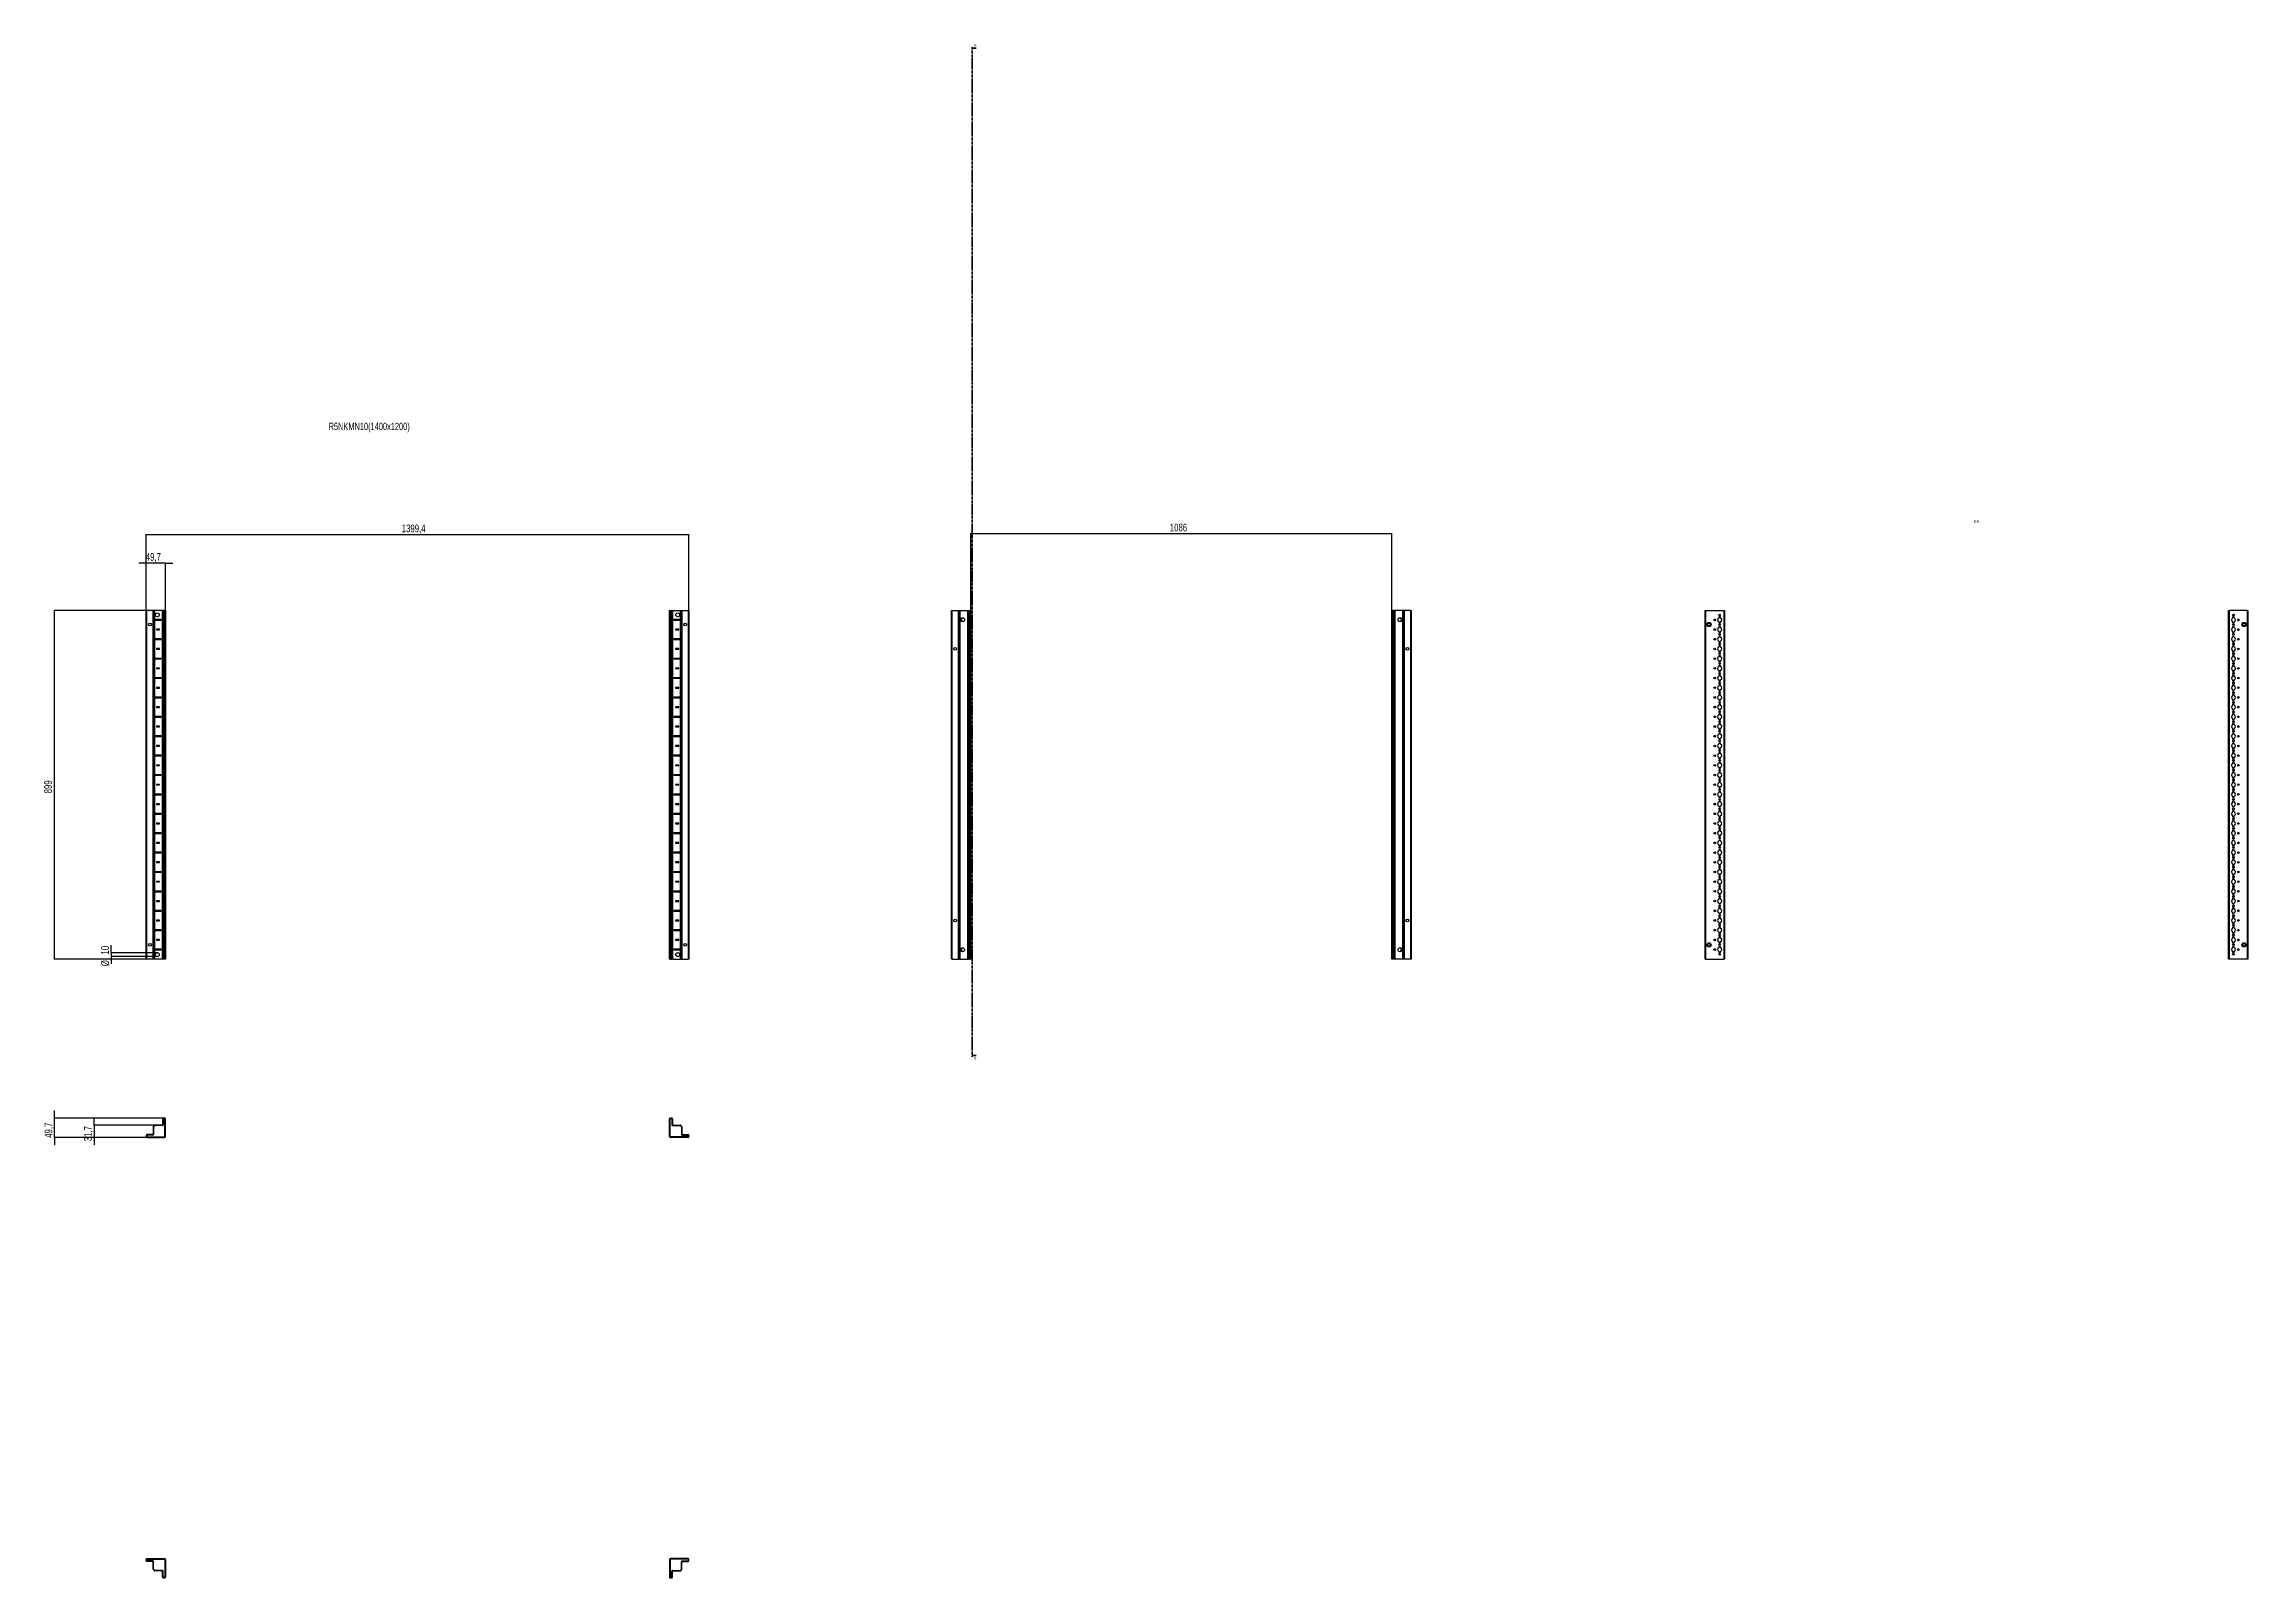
# Model space of a CAD drawing. Header units: millimetres. Extents: x -199 to 5483, y -2447 to 1507.
import ezdxf

# ---------------------------------------------------------------- set-up
doc = ezdxf.new("R2010")
doc.units = ezdxf.units.MM
doc.linetypes.add('CENTER', pattern=[10.16, 6.35, -1.27, 1.27, -1.27])
doc.layers.add('FORMAT', color=7, linetype='Continuous')
doc.styles.add('SLDTEXTSTYLE0', font='TXT', dxfattribs={"width": 0.75})
doc.dimstyles.new('SLDDIMSTYLE0', dxfattribs={"dimtxt": 20, "dimasz": 10, "dimexe": 0, "dimexo": 0.0625, "dimgap": 5, "dimtad": 2, "dimdec": 1, "dimrnd": 1e-09, "dimzin": 12, "dimdsep": 46, "dimtxsty": 'SLDTEXTSTYLE0', "dimsah": 1, "dimcen": 0.09, "dimadec": 0, "dimazin": 3, "dimtfac": 1, "dimtofl": 0, "dimtmove": 0, "dimatfit": 3, "dimfxl": 0, "dimfrac": 2, "dimtolj": 1, "dimtzin": 12, "dimarcsym": 0})
doc.dimstyles.new('SLDDIMSTYLE1', dxfattribs={"dimtxt": 20, "dimasz": 10, "dimexe": 0, "dimexo": 0.0625, "dimgap": 5, "dimtad": 2, "dimdec": 1, "dimrnd": 1e-09, "dimzin": 12, "dimdsep": 46, "dimtxsty": 'SLDTEXTSTYLE0', "dimsah": 1, "dimcen": 0.09, "dimadec": 0, "dimazin": 3, "dimtfac": 1, "dimtmove": 0, "dimatfit": 0, "dimfxl": 0, "dimfrac": 2, "dimtolj": 1, "dimtzin": 12, "dimarcsym": 0})

msp = doc.modelspace()

# ---------------------------------------------------------------- texts
at = {"color": 7, "linetype": 'Continuous', "char_height": 7, "attachment_point": 1, "style": 'SLDTEXTSTYLE0'}
for insert in [(2198.89, 1507.03), (2198.89, -1104.32)]:
    msp.add_mtext('K', dxfattribs=dict(at, insert=insert))
at = {"layer": 'FORMAT', "style": 'SLDTEXTSTYLE0'}
for s, insert, char_height, attachment_point in [('R5NKMN10(1400x1200)', (534.34, 530.95), 19.05, 1), ('K-K', (4783.37, 279.8), 7, 2)]:
    msp.add_mtext(s, dxfattribs=dict(at, insert=insert, char_height=char_height, attachment_point=attachment_point))

# ---------------------------------------------------------------- blocks, each defined once
blk = doc.blocks.new('_D')
at = {"layer": 'FORMAT'}
for p, q in [((86.4, 47.2), (-174.2, 47.2)), ((-173.2, 47.2), (-173.2, -851.8)), ((86.4, -851.8), (-174.2, -851.8))]:
    blk.add_line(p, q, dxfattribs=at)
for points in [[(-173.2, 47.2), (-174.7, 37.2), (-171.6, 37.2)], [(-173.2, -851.8), (-171.6, -841.8), (-174.7, -841.8)]]:
    blk.add_solid(points, dxfattribs=at)
at = {"layer": 'FORMAT', "insert": (-198.9, -424.5), "char_height": 20, "attachment_point": 1, "rotation": 90, "style": 'SLDTEXTSTYLE0'}
blk.add_mtext('899', dxfattribs=at)
blk = doc.blocks.new('_D_1')
at = {"layer": 'FORMAT'}
for p, q in [((64, 47.2), (64, 243.6)), ((64, 242.6), (1463.4, 242.6)), ((1463.4, 47.2), (1463.4, 243.6))]:
    blk.add_line(p, q, dxfattribs=at)
for points in [[(64, 242.6), (74, 241.1), (74, 244.2)], [(1463.4, 242.6), (1453.4, 244.2), (1453.4, 241.1)]]:
    blk.add_solid(points, dxfattribs=at)
at = {"layer": 'FORMAT', "insert": (723, 268.4), "char_height": 20, "attachment_point": 1, "style": 'SLDTEXTSTYLE0'}
blk.add_mtext('1399,4', dxfattribs=at)
blk = doc.blocks.new('_D_2')
at = {"layer": 'FORMAT'}
for p, q in [((64, 169.2), (44.7, 169.2)), ((64, 47.2), (64, 170.2)), ((113.7, 169.2), (64, 169.2)), ((113.7, 47.2), (113.7, 170.2)), ((113.7, 169.2), (132.9, 169.2))]:
    blk.add_line(p, q, dxfattribs=at)
for points in [[(64, 169.2), (54, 170.7), (54, 167.7)], [(113.7, 169.2), (123.7, 167.7), (123.7, 170.7)]]:
    blk.add_solid(points, dxfattribs=at)
at = {"layer": 'FORMAT', "insert": (63, 195), "char_height": 20, "attachment_point": 1, "style": 'SLDTEXTSTYLE0'}
blk.add_mtext('49,7', dxfattribs=at)
blk = doc.blocks.new('_D_3')
at = {"layer": 'FORMAT'}
for p, q in [((92.8, -835.3), (-27, -835.3)), ((92.8, -845.3), (-27, -845.3)), ((-26, -835.3), (-26, -816.1)), ((-26, -835.3), (-26, -845.3)), ((-26, -845.3), (-26, -864.5))]:
    blk.add_line(p, q, dxfattribs=at)
for points in [[(-26, -835.3), (-24.5, -825.3), (-27.6, -825.3)], [(-26, -845.3), (-27.6, -855.3), (-24.5, -855.3)]]:
    blk.add_solid(points, dxfattribs=at)
at = {"layer": 'FORMAT', "char_height": 20, "attachment_point": 1, "rotation": 90, "style": 'SLDTEXTSTYLE0'}
for s, insert in [('10', (-52.1, -840)), ('%%c', (-51.8, -870.2))]:
    blk.add_mtext(s, dxfattribs=dict(at, insert=insert))
blk = doc.blocks.new('_D_4')
at = {"layer": 'FORMAT'}
for p, q in [((2190, 47.2), (2190, 246)), ((2190, 245), (3276, 245)), ((3276, 47.2), (3276, 246))]:
    blk.add_line(p, q, dxfattribs=at)
for points in [[(2190, 245), (2200, 243.5), (2200, 246.5)], [(3276, 245), (3266, 246.5), (3266, 243.5)]]:
    blk.add_solid(points, dxfattribs=at)
at = {"layer": 'FORMAT', "insert": (2703.4, 270.8), "char_height": 20, "attachment_point": 1, "style": 'SLDTEXTSTYLE0'}
blk.add_mtext('1086', dxfattribs=at)
blk = doc.blocks.new('_D_5')
at = {"layer": 'FORMAT'}
for p, q in [((-172.2, -1261.8), (-172.2, -1242.5)), ((108.5, -1261.8), (-173.2, -1261.8)), ((-172.2, -1311.5), (-172.2, -1261.8)), ((66, -1311.5), (-173.2, -1311.5)), ((-172.2, -1311.5), (-172.2, -1330.7))]:
    blk.add_line(p, q, dxfattribs=at)
for points in [[(-172.2, -1261.8), (-170.6, -1251.8), (-173.7, -1251.8)], [(-172.2, -1311.5), (-173.7, -1321.5), (-170.6, -1321.5)]]:
    blk.add_solid(points, dxfattribs=at)
at = {"layer": 'FORMAT', "insert": (-197.9, -1312.5), "char_height": 20, "attachment_point": 1, "rotation": 90, "style": 'SLDTEXTSTYLE0'}
blk.add_mtext('49,7', dxfattribs=at)
blk = doc.blocks.new('_D_6')
at = {"layer": 'FORMAT'}
for p, q in [((86.4, -1279.8), (-71.5, -1279.8)), ((-70.5, -1279.8), (-70.5, -1260.5)), ((-70.5, -1279.8), (-70.5, -1311.5)), ((66, -1311.5), (-71.5, -1311.5)), ((-70.5, -1311.5), (-70.5, -1330.7))]:
    blk.add_line(p, q, dxfattribs=at)
for points in [[(-70.5, -1279.8), (-69, -1269.8), (-72.1, -1269.8)], [(-70.5, -1311.5), (-72.1, -1321.5), (-69, -1321.5)]]:
    blk.add_solid(points, dxfattribs=at)
at = {"layer": 'FORMAT', "insert": (-96.3, -1321.5), "char_height": 20, "attachment_point": 1, "rotation": 90, "style": 'SLDTEXTSTYLE0'}
blk.add_mtext('31,7', dxfattribs=at)

# ---------------------------------------------------------------- dimensions: what is measured, and where the dimension line sits
at = {"layer": 'FORMAT'}
for base, p1, p2, angle, dimstyle, picture, middle in [((1463.38, 242.62), (63.98, 47.21), (1463.38, 47.21), 0, 'SLDDIMSTYLE0', '_D_1', (763.68, 242.62)), ((3276, 245), (2190, 47.21), (3276, 47.21), 0, 'SLDDIMSTYLE0', '_D_4', (2733, 245)), ((63.98, 169.21), (113.68, 47.21), (63.98, 47.21), 0, 'SLDDIMSTYLE1', '_D_2', (88.83, 169.21)), ((-173.15, -851.79), (86.42, 47.21), (86.42, -851.79), 90, 'SLDDIMSTYLE0', '_D', (-173.15, -402.29)), ((-172.17, -1261.77), (65.98, -1311.47), (108.48, -1261.77), 90, 'SLDDIMSTYLE1', '_D_5', (-172.17, -1286.62)), ((-70.54, -1311.47), (86.42, -1279.77), (65.98, -1311.47), 90, 'SLDDIMSTYLE1', '_D_6', (-70.54, -1295.62))]:
    dim = msp.add_linear_dim(base=base, p1=p1, p2=p2, angle=angle, dimstyle=dimstyle, dxfattribs=at)
    dim.commit()
    dim.dimension.update_dxf_attribs({"geometry": picture, "text_midpoint": middle, "dimtype": 160})
dim = msp.add_linear_dim(base=(-26.02, -845.29), p1=(92.83, -835.29), p2=(92.83, -845.29), angle=90, text='%%c<>', dimstyle='SLDDIMSTYLE1', dxfattribs=at)
dim.commit()
dim.dimension.update_dxf_attribs({"geometry": '_D_3', "text_midpoint": (-26.02, -840.29), "dimtype": 160})

# ---------------------------------------------------------------- linework, layer by layer
at = {"color": 7, "linetype": 'CENTER', "lineweight": 35}
msp.add_line((2193.73, 1499.09), (2193.73, -1103.67), dxfattribs=at)
at = {"color": 7, "linetype": 'Continuous', "lineweight": 35}
for p, q in [((2204.37, 1496.09), (2193.73, 1496.09)), ((2204.37, -1100.67), (2193.73, -1100.67))]:
    msp.add_line(p, q, dxfattribs=at)
at = {"color": 7, "linetype": 'Continuous', "lineweight": 25}
for p, q in [((63.98, -851.79), (63.98, 47.21)), ((63.98, 47.21), (65.98, 47.21)), ((81.33, 47.21), (65.98, 47.21)), ((81.33, 47.21), (81.98, 47.21)), ((81.98, -851.79), (81.98, 47.21)), ((81.98, 47.21), (82.56, 47.21)), ((83.77, 47.21), (82.56, 47.21)), ((83.77, -851.79), (83.77, 47.21)), ((83.8, 47.21), (83.77, 47.21)), ((83.8, -851.79), (83.8, 47.21)), ((85.01, 47.21), (83.8, 47.21)), ((85.01, 47.21), (86.42, 47.21)), ((85.93, 23.35), (85.93, 22.06)), ((86.58, 22.71), (85.93, 23.35)), ((86.58, 22.71), (85.93, 22.06)), ((105.83, 47.21), (86.42, 47.21)), ((102.83, 23.46), (86.42, 23.46)), ((86.42, 21.96), (102.83, 21.96)), ((102.08, 22.71), (86.58, 22.71)), ((102.08, 22.71), (102.83, 23.46)), ((102.08, 22.71), (102.83, 21.96)), ((102.83, 21.96), (102.83, 23.46)), ((105.83, 47.21), (106.48, 47.21)), ((106.48, -851.79), (106.48, 47.21)), ((106.48, 47.21), (108.48, 47.21)), ((111.68, 47.21), (108.48, 47.21)), ((111.68, 47.21), (113.68, 47.21)), ((113.68, 47.21), (113.68, -851.79)), ((1413.68, -851.79), (1413.68, 47.21)), ((1413.68, 47.21), (1415.68, 47.21)), ((1415.68, 47.21), (1418.88, 47.21)), ((1418.88, 47.21), (1420.88, 47.21)), ((1420.88, 47.21), (1420.88, -851.79)), ((1420.88, 47.21), (1421.53, 47.21)), ((1421.53, 47.21), (1440.93, 47.21)), ((1425.28, 22.71), (1424.53, 23.46)), ((1440.93, 23.46), (1424.53, 23.46)), ((1424.53, 23.46), (1424.53, 21.96)), ((1425.28, 22.71), (1424.53, 21.96)), ((1424.53, 21.96), (1440.93, 21.96)), ((1425.28, 22.71), (1440.78, 22.71)), ((1440.78, 22.71), (1441.42, 23.35)), ((1440.78, 22.71), (1441.42, 22.06)), ((1440.93, 47.21), (1442.34, 47.21)), ((1441.42, 22.06), (1441.42, 23.35)), ((1442.34, 47.21), (1443.55, 47.21)), ((1443.55, 47.21), (1443.55, -851.79)), ((1443.55, 47.21), (1443.58, 47.21)), ((1443.58, 47.21), (1443.58, -851.79)), ((1443.58, 47.21), (1444.79, 47.21)), ((1444.79, 47.21), (1445.38, 47.21)), ((1445.38, 47.21), (1445.38, -851.79)), ((1445.38, 47.21), (1446.03, 47.21)), ((1446.03, 47.21), (1461.38, 47.21)), ((1461.38, 47.21), (1463.38, 47.21)), ((1463.38, 47.21), (1463.38, -851.79)), ((2140.3, -851.79), (2140.3, 47.21)), ((2140.3, 47.21), (2142.3, 47.21)), ((2142.3, 47.21), (2157.65, 47.21)), ((2157.65, 47.21), (2158.3, 47.21)), ((2158.3, 23.46), (2158.3, 47.21)), ((2158.3, 47.21), (2158.88, 47.21)), ((2158.36, 23.35), (2158.3, 23.46)), ((2158.3, 23.46), (2158.3, 21.96)), ((2158.3, 21.96), (2158.36, 22.06)), ((2158.3, -26.54), (2158.3, 21.96)), ((2158.36, 22.06), (2158.36, 23.35)), ((2158.88, 47.21), (2160.09, 47.21)), ((2160.09, 47.21), (2160.09, -851.79)), ((2160.09, 47.21), (2160.12, 47.21)), ((2160.12, 47.21), (2160.12, -851.79)), ((2160.12, 47.21), (2161.33, 47.21)), ((2161.33, 47.21), (2162.74, 47.21)), ((2162.74, 47.21), (2182.15, 47.21)), ((2168.35, 27.73), (2168.35, 28.14)), ((2182.15, 47.21), (2182.8, 47.21)), ((2182.8, -851.79), (2182.8, 47.21)), ((2182.8, 47.21), (2184.8, 47.21)), ((2184.8, 47.21), (2188, 47.21)), ((2188, 47.21), (2190, 47.21)), ((2190, 47.21), (2190, -851.79)), ((3276, -851.79), (3276, 47.21)), ((3276, 47.21), (3278, 47.21)), ((3281.2, 47.21), (3278, 47.21)), ((3281.2, 47.21), (3283.2, 47.21)), ((3283.2, 47.21), (3283.2, -851.79)), ((3283.2, 47.21), (3283.85, 47.21)), ((3303.25, 47.21), (3283.85, 47.21)), ((3297.65, 28.14), (3297.65, 27.73)), ((3303.25, 47.21), (3304.66, 47.21)), ((3305.87, 47.21), (3304.66, 47.21)), ((3305.87, -851.79), (3305.87, 47.21)), ((3305.9, 47.21), (3305.87, 47.21)), ((3305.9, -851.79), (3305.9, 47.21)), ((3307.11, 47.21), (3305.9, 47.21)), ((3307.11, 47.21), (3307.7, 47.21)), ((3307.7, 23.46), (3307.63, 23.35)), ((3307.63, 23.35), (3307.63, 22.06)), ((3307.63, 22.06), (3307.7, 21.96)), ((3307.7, 47.21), (3307.7, 23.46)), ((3307.7, 47.21), (3308.35, 47.21)), ((3307.7, 21.96), (3307.7, 23.46)), ((3307.7, 21.96), (3307.7, -26.54)), ((3323.7, 47.21), (3308.35, 47.21)), ((3323.7, 47.21), (3325.7, 47.21)), ((3325.7, 47.21), (3325.7, -851.79)), ((4083.74, -851.79), (4083.74, 47.21)), ((4083.74, 47.21), (4085.74, 47.21)), ((4085.74, 47.21), (4131.44, 47.21)), ((4118.79, 29.61), (4118.79, 27.73)), ((4118.79, 17.68), (4118.79, 15.81)), ((4118.79, 4.61), (4118.79, 2.73)), ((4122.89, 30.11), (4119.29, 30.11)), ((4119.29, 15.31), (4122.89, 15.31)), ((4122.89, 5.11), (4119.29, 5.11)), ((4123.39, 27.73), (4123.39, 29.61)), ((4123.39, 15.81), (4123.39, 17.68)), ((4123.39, 2.73), (4123.39, 4.61)), ((4131.44, 47.21), (4133.44, 47.21)), ((4133.44, 47.21), (4133.44, -851.79)), ((5433.44, -851.79), (5433.44, 47.21)), ((5433.44, 47.21), (5435.44, 47.21)), ((5481.14, 47.21), (5435.44, 47.21)), ((5443.49, 29.61), (5443.49, 27.73)), ((5443.49, 17.68), (5443.49, 15.81)), ((5443.49, 4.61), (5443.49, 2.73)), ((5447.59, 30.11), (5443.99, 30.11)), ((5443.99, 15.31), (5447.59, 15.31)), ((5447.59, 5.11), (5443.99, 5.11)), ((5448.09, 27.73), (5448.09, 29.61)), ((5448.09, 15.81), (5448.09, 17.68)), ((5448.09, 2.73), (5448.09, 4.61)), ((5481.14, 47.21), (5483.14, 47.21)), ((5483.14, 47.21), (5483.14, -851.79)), ((85.93, -26.65), (85.93, -27.94)), ((86.58, -27.29), (85.93, -26.65)), ((86.58, -27.29), (85.93, -27.94)), ((102.83, -26.54), (86.42, -26.54)), ((86.42, -28.04), (102.83, -28.04)), ((102.08, -27.29), (86.58, -27.29)), ((98.33, -1.54), (90.33, -1.54)), ((90.33, -1.54), (90.33, -3.04)), ((91.08, -2.29), (90.33, -1.54)), ((91.08, -2.29), (90.33, -3.04)), ((90.33, -3.04), (98.33, -3.04)), ((98.33, -51.54), (90.33, -51.54)), ((90.33, -51.54), (90.33, -53.04)), ((91.08, -52.29), (90.33, -51.54)), ((91.08, -52.29), (90.33, -53.04)), ((90.33, -53.04), (98.33, -53.04)), ((97.58, -2.29), (91.08, -2.29)), ((97.58, -52.29), (91.08, -52.29)), ((97.58, -2.29), (98.33, -1.54)), ((97.58, -2.29), (98.33, -3.04)), ((97.58, -52.29), (98.33, -51.54)), ((97.58, -52.29), (98.33, -53.04)), ((98.33, -3.04), (98.33, -1.54)), ((98.33, -53.04), (98.33, -51.54)), ((102.08, -27.29), (102.83, -26.54)), ((102.08, -27.29), (102.83, -28.04)), ((102.83, -28.04), (102.83, -26.54)), ((1425.28, -27.29), (1424.53, -26.54)), ((1440.93, -26.54), (1424.53, -26.54)), ((1424.53, -26.54), (1424.53, -28.04)), ((1425.28, -27.29), (1424.53, -28.04)), ((1424.53, -28.04), (1440.93, -28.04)), ((1425.28, -27.29), (1440.78, -27.29)), ((1429.78, -2.29), (1429.03, -1.54)), ((1429.03, -1.54), (1429.03, -3.04)), ((1437.03, -1.54), (1429.03, -1.54)), ((1429.78, -2.29), (1429.03, -3.04)), ((1429.03, -3.04), (1437.03, -3.04)), ((1429.78, -52.29), (1429.03, -51.54)), ((1437.03, -51.54), (1429.03, -51.54)), ((1429.03, -51.54), (1429.03, -53.04)), ((1429.78, -52.29), (1429.03, -53.04)), ((1429.03, -53.04), (1437.03, -53.04)), ((1429.78, -2.29), (1436.28, -2.29)), ((1429.78, -52.29), (1436.28, -52.29)), ((1436.28, -2.29), (1437.03, -1.54)), ((1436.28, -2.29), (1437.03, -3.04)), ((1436.28, -52.29), (1437.03, -51.54)), ((1436.28, -52.29), (1437.03, -53.04)), ((1437.03, -3.04), (1437.03, -1.54)), ((1437.03, -53.04), (1437.03, -51.54)), ((1440.78, -27.29), (1441.42, -26.65)), ((1440.78, -27.29), (1441.42, -27.94)), ((1441.42, -27.94), (1441.42, -26.65)), ((2158.36, -26.65), (2158.3, -26.54)), ((2158.3, -26.54), (2158.3, -28.04)), ((2158.3, -28.04), (2158.36, -27.94)), ((2158.3, -76.54), (2158.3, -28.04)), ((2158.36, -27.94), (2158.36, -26.65)), ((3307.7, -26.54), (3307.63, -26.65)), ((3307.63, -26.65), (3307.63, -27.94)), ((3307.63, -27.94), (3307.7, -28.04)), ((3307.7, -28.04), (3307.7, -26.54)), ((3307.7, -28.04), (3307.7, -76.54)), ((4118.79, -7.32), (4118.79, -9.19)), ((4118.79, -20.39), (4118.79, -22.27)), ((4118.79, -32.32), (4118.79, -34.19)), ((4118.79, -45.39), (4118.79, -47.27)), ((4119.29, -9.69), (4122.89, -9.69)), ((4122.89, -19.89), (4119.29, -19.89)), ((4119.29, -34.69), (4122.89, -34.69)), ((4122.89, -44.89), (4119.29, -44.89)), ((4123.39, -9.19), (4123.39, -7.32)), ((4123.39, -22.27), (4123.39, -20.39)), ((4123.39, -34.19), (4123.39, -32.32)), ((4123.39, -47.27), (4123.39, -45.39)), ((5443.49, -7.32), (5443.49, -9.19)), ((5443.49, -20.39), (5443.49, -22.27)), ((5443.49, -32.32), (5443.49, -34.19)), ((5443.49, -45.39), (5443.49, -47.27)), ((5443.99, -9.69), (5447.59, -9.69)), ((5447.59, -19.89), (5443.99, -19.89)), ((5443.99, -34.69), (5447.59, -34.69)), ((5447.59, -44.89), (5443.99, -44.89)), ((5448.09, -9.19), (5448.09, -7.32)), ((5448.09, -22.27), (5448.09, -20.39)), ((5448.09, -34.19), (5448.09, -32.32)), ((5448.09, -47.27), (5448.09, -45.39)), ((85.93, -76.65), (85.93, -77.94)), ((86.58, -77.29), (85.93, -76.65)), ((86.58, -77.29), (85.93, -77.94)), ((102.83, -76.54), (86.42, -76.54)), ((86.42, -78.04), (102.83, -78.04)), ((102.08, -77.29), (86.58, -77.29)), ((98.33, -101.54), (90.33, -101.54)), ((90.33, -101.54), (90.33, -103.04)), ((91.08, -102.29), (90.33, -101.54)), ((91.08, -102.29), (90.33, -103.04)), ((90.33, -103.04), (98.33, -103.04)), ((97.58, -102.29), (91.08, -102.29)), ((97.58, -102.29), (98.33, -101.54)), ((97.58, -102.29), (98.33, -103.04)), ((98.33, -103.04), (98.33, -101.54)), ((102.08, -77.29), (102.83, -76.54)), ((102.08, -77.29), (102.83, -78.04)), ((102.83, -78.04), (102.83, -76.54)), ((1425.28, -77.29), (1424.53, -76.54)), ((1440.93, -76.54), (1424.53, -76.54)), ((1424.53, -76.54), (1424.53, -78.04)), ((1425.28, -77.29), (1424.53, -78.04)), ((1424.53, -78.04), (1440.93, -78.04)), ((1425.28, -77.29), (1440.78, -77.29)), ((1429.78, -102.29), (1429.03, -101.54)), ((1437.03, -101.54), (1429.03, -101.54)), ((1429.03, -101.54), (1429.03, -103.04)), ((1429.78, -102.29), (1429.03, -103.04)), ((1429.03, -103.04), (1437.03, -103.04)), ((1429.78, -102.29), (1436.28, -102.29)), ((1436.28, -102.29), (1437.03, -101.54)), ((1436.28, -102.29), (1437.03, -103.04)), ((1437.03, -103.04), (1437.03, -101.54)), ((1440.78, -77.29), (1441.42, -76.65)), ((1440.78, -77.29), (1441.42, -77.94)), ((1441.42, -77.94), (1441.42, -76.65)), ((2158.36, -76.65), (2158.3, -76.54)), ((2158.3, -76.54), (2158.3, -78.04)), ((2158.3, -78.04), (2158.36, -77.94)), ((2158.3, -126.54), (2158.3, -78.04)), ((2158.36, -77.94), (2158.36, -76.65)), ((3307.7, -76.54), (3307.63, -76.65)), ((3307.63, -76.65), (3307.63, -77.94)), ((3307.63, -77.94), (3307.7, -78.04)), ((3307.7, -78.04), (3307.7, -76.54)), ((3307.7, -78.04), (3307.7, -126.54)), ((4118.79, -57.32), (4118.79, -59.19)), ((4118.79, -70.39), (4118.79, -72.27)), ((4118.79, -82.32), (4118.79, -84.19)), ((4118.79, -95.39), (4118.79, -97.27)), ((4118.79, -107.32), (4118.79, -109.19)), ((4119.29, -59.69), (4122.89, -59.69)), ((4122.89, -69.89), (4119.29, -69.89)), ((4119.29, -84.69), (4122.89, -84.69)), ((4122.89, -94.89), (4119.29, -94.89)), ((4119.29, -109.69), (4122.89, -109.69)), ((4123.39, -59.19), (4123.39, -57.32)), ((4123.39, -72.27), (4123.39, -70.39)), ((4123.39, -84.19), (4123.39, -82.32)), ((4123.39, -97.27), (4123.39, -95.39)), ((4123.39, -109.19), (4123.39, -107.32)), ((5443.49, -57.32), (5443.49, -59.19)), ((5443.49, -70.39), (5443.49, -72.27)), ((5443.49, -82.32), (5443.49, -84.19)), ((5443.49, -95.39), (5443.49, -97.27)), ((5443.49, -107.32), (5443.49, -109.19)), ((5443.99, -59.69), (5447.59, -59.69)), ((5447.59, -69.89), (5443.99, -69.89)), ((5443.99, -84.69), (5447.59, -84.69)), ((5447.59, -94.89), (5443.99, -94.89)), ((5443.99, -109.69), (5447.59, -109.69)), ((5448.09, -59.19), (5448.09, -57.32)), ((5448.09, -72.27), (5448.09, -70.39)), ((5448.09, -84.19), (5448.09, -82.32)), ((5448.09, -97.27), (5448.09, -95.39)), ((5448.09, -109.19), (5448.09, -107.32)), ((85.93, -126.65), (85.93, -127.94)), ((86.58, -127.29), (85.93, -126.65)), ((86.58, -127.29), (85.93, -127.94)), ((102.83, -126.54), (86.42, -126.54)), ((86.42, -128.04), (102.83, -128.04)), ((102.08, -127.29), (86.58, -127.29)), ((98.33, -151.54), (90.33, -151.54)), ((90.33, -151.54), (90.33, -153.04)), ((91.08, -152.29), (90.33, -151.54)), ((91.08, -152.29), (90.33, -153.04)), ((90.33, -153.04), (98.33, -153.04)), ((97.58, -152.29), (91.08, -152.29)), ((97.58, -152.29), (98.33, -151.54)), ((97.58, -152.29), (98.33, -153.04)), ((98.33, -153.04), (98.33, -151.54)), ((102.08, -127.29), (102.83, -126.54)), ((102.08, -127.29), (102.83, -128.04)), ((102.83, -128.04), (102.83, -126.54)), ((1425.28, -127.29), (1424.53, -126.54)), ((1440.93, -126.54), (1424.53, -126.54)), ((1424.53, -126.54), (1424.53, -128.04)), ((1425.28, -127.29), (1424.53, -128.04)), ((1424.53, -128.04), (1440.93, -128.04)), ((1425.28, -127.29), (1440.78, -127.29)), ((1429.78, -152.29), (1429.03, -151.54)), ((1437.03, -151.54), (1429.03, -151.54)), ((1429.03, -151.54), (1429.03, -153.04)), ((1429.78, -152.29), (1429.03, -153.04)), ((1429.03, -153.04), (1437.03, -153.04)), ((1429.78, -152.29), (1436.28, -152.29)), ((1436.28, -152.29), (1437.03, -151.54)), ((1436.28, -152.29), (1437.03, -153.04)), ((1437.03, -153.04), (1437.03, -151.54)), ((1440.78, -127.29), (1441.42, -126.65)), ((1440.78, -127.29), (1441.42, -127.94)), ((1441.42, -127.94), (1441.42, -126.65)), ((2158.36, -126.65), (2158.3, -126.54)), ((2158.3, -126.54), (2158.3, -128.04)), ((2158.3, -128.04), (2158.36, -127.94)), ((2158.3, -176.54), (2158.3, -128.04)), ((2158.36, -127.94), (2158.36, -126.65)), ((3307.7, -126.54), (3307.63, -126.65)), ((3307.63, -126.65), (3307.63, -127.94)), ((3307.63, -127.94), (3307.7, -128.04)), ((3307.7, -128.04), (3307.7, -126.54)), ((3307.7, -128.04), (3307.7, -176.54)), ((4118.79, -120.39), (4118.79, -122.27)), ((4118.79, -132.32), (4118.79, -134.19)), ((4118.79, -145.39), (4118.79, -147.27)), ((4118.79, -157.32), (4118.79, -159.19)), ((4118.79, -170.39), (4118.79, -172.27)), ((4122.89, -119.89), (4119.29, -119.89)), ((4119.29, -134.69), (4122.89, -134.69)), ((4122.89, -144.89), (4119.29, -144.89)), ((4119.29, -159.69), (4122.89, -159.69)), ((4122.89, -169.89), (4119.29, -169.89)), ((4123.39, -122.27), (4123.39, -120.39)), ((4123.39, -134.19), (4123.39, -132.32)), ((4123.39, -147.27), (4123.39, -145.39)), ((4123.39, -159.19), (4123.39, -157.32)), ((4123.39, -172.27), (4123.39, -170.39)), ((5443.49, -120.39), (5443.49, -122.27)), ((5443.49, -132.32), (5443.49, -134.19)), ((5443.49, -145.39), (5443.49, -147.27)), ((5443.49, -157.32), (5443.49, -159.19)), ((5443.49, -170.39), (5443.49, -172.27)), ((5447.59, -119.89), (5443.99, -119.89)), ((5443.99, -134.69), (5447.59, -134.69)), ((5447.59, -144.89), (5443.99, -144.89)), ((5443.99, -159.69), (5447.59, -159.69)), ((5447.59, -169.89), (5443.99, -169.89)), ((5448.09, -122.27), (5448.09, -120.39)), ((5448.09, -134.19), (5448.09, -132.32)), ((5448.09, -147.27), (5448.09, -145.39)), ((5448.09, -159.19), (5448.09, -157.32)), ((5448.09, -172.27), (5448.09, -170.39)), ((85.93, -176.65), (85.93, -177.94)), ((86.58, -177.29), (85.93, -176.65)), ((86.58, -177.29), (85.93, -177.94)), ((85.93, -226.65), (85.93, -227.94)), ((86.58, -227.29), (85.93, -226.65)), ((86.58, -227.29), (85.93, -227.94)), ((102.83, -176.54), (86.42, -176.54)), ((86.42, -178.04), (102.83, -178.04)), ((102.83, -226.54), (86.42, -226.54)), ((102.08, -177.29), (86.58, -177.29)), ((102.08, -227.29), (86.58, -227.29)), ((98.33, -201.54), (90.33, -201.54)), ((90.33, -201.54), (90.33, -203.04)), ((91.08, -202.29), (90.33, -201.54)), ((91.08, -202.29), (90.33, -203.04)), ((90.33, -203.04), (98.33, -203.04)), ((97.58, -202.29), (91.08, -202.29)), ((97.58, -202.29), (98.33, -201.54)), ((97.58, -202.29), (98.33, -203.04)), ((98.33, -203.04), (98.33, -201.54)), ((102.08, -177.29), (102.83, -176.54)), ((102.08, -177.29), (102.83, -178.04)), ((102.08, -227.29), (102.83, -226.54)), ((102.08, -227.29), (102.83, -228.04)), ((102.83, -178.04), (102.83, -176.54)), ((102.83, -228.04), (102.83, -226.54)), ((1425.28, -177.29), (1424.53, -176.54)), ((1440.93, -176.54), (1424.53, -176.54)), ((1424.53, -176.54), (1424.53, -178.04)), ((1425.28, -177.29), (1424.53, -178.04)), ((1424.53, -178.04), (1440.93, -178.04)), ((1440.93, -226.54), (1424.53, -226.54)), ((1424.53, -226.54), (1424.53, -228.04)), ((1425.28, -227.29), (1424.53, -226.54)), ((1425.28, -227.29), (1424.53, -228.04)), ((1425.28, -177.29), (1440.78, -177.29)), ((1425.28, -227.29), (1440.78, -227.29)), ((1437.03, -201.54), (1429.03, -201.54)), ((1429.03, -201.54), (1429.03, -203.04)), ((1429.78, -202.29), (1429.03, -201.54)), ((1429.78, -202.29), (1429.03, -203.04)), ((1429.03, -203.04), (1437.03, -203.04)), ((1429.78, -202.29), (1436.28, -202.29)), ((1436.28, -202.29), (1437.03, -201.54)), ((1436.28, -202.29), (1437.03, -203.04)), ((1437.03, -203.04), (1437.03, -201.54)), ((1440.78, -177.29), (1441.42, -176.65)), ((1440.78, -177.29), (1441.42, -177.94)), ((1440.78, -227.29), (1441.42, -226.65)), ((1440.78, -227.29), (1441.42, -227.94)), ((1441.42, -177.94), (1441.42, -176.65)), ((1441.42, -227.94), (1441.42, -226.65)), ((2158.36, -176.65), (2158.3, -176.54)), ((2158.3, -176.54), (2158.3, -178.04)), ((2158.3, -178.04), (2158.36, -177.94)), ((2158.3, -226.54), (2158.3, -178.04)), ((2158.36, -226.65), (2158.3, -226.54)), ((2158.3, -226.54), (2158.3, -228.04)), ((2158.36, -177.94), (2158.36, -176.65)), ((2158.36, -227.94), (2158.36, -226.65)), ((3307.7, -176.54), (3307.63, -176.65)), ((3307.63, -176.65), (3307.63, -177.94)), ((3307.63, -177.94), (3307.7, -178.04)), ((3307.7, -226.54), (3307.63, -226.65)), ((3307.63, -226.65), (3307.63, -227.94)), ((3307.7, -178.04), (3307.7, -176.54)), ((3307.7, -178.04), (3307.7, -226.54)), ((3307.7, -228.04), (3307.7, -226.54)), ((4118.79, -182.32), (4118.79, -184.19)), ((4118.79, -195.39), (4118.79, -197.27)), ((4118.79, -207.32), (4118.79, -209.19)), ((4118.79, -220.39), (4118.79, -222.27)), ((4119.29, -184.69), (4122.89, -184.69)), ((4122.89, -194.89), (4119.29, -194.89)), ((4119.29, -209.69), (4122.89, -209.69)), ((4122.89, -219.89), (4119.29, -219.89)), ((4123.39, -184.19), (4123.39, -182.32)), ((4123.39, -197.27), (4123.39, -195.39)), ((4123.39, -209.19), (4123.39, -207.32)), ((4123.39, -222.27), (4123.39, -220.39)), ((5443.49, -182.32), (5443.49, -184.19)), ((5443.49, -195.39), (5443.49, -197.27)), ((5443.49, -207.32), (5443.49, -209.19)), ((5443.49, -220.39), (5443.49, -222.27)), ((5443.99, -184.69), (5447.59, -184.69)), ((5447.59, -194.89), (5443.99, -194.89)), ((5443.99, -209.69), (5447.59, -209.69)), ((5447.59, -219.89), (5443.99, -219.89)), ((5448.09, -184.19), (5448.09, -182.32)), ((5448.09, -197.27), (5448.09, -195.39)), ((5448.09, -209.19), (5448.09, -207.32)), ((5448.09, -222.27), (5448.09, -220.39)), ((85.93, -276.65), (85.93, -277.94)), ((86.58, -277.29), (85.93, -276.65)), ((86.58, -277.29), (85.93, -277.94)), ((86.42, -228.04), (102.83, -228.04)), ((102.83, -276.54), (86.42, -276.54)), ((86.42, -278.04), (102.83, -278.04)), ((102.08, -277.29), (86.58, -277.29)), ((98.33, -251.54), (90.33, -251.54)), ((90.33, -251.54), (90.33, -253.04)), ((91.08, -252.29), (90.33, -251.54)), ((91.08, -252.29), (90.33, -253.04)), ((90.33, -253.04), (98.33, -253.04)), ((97.58, -252.29), (91.08, -252.29)), ((97.58, -252.29), (98.33, -251.54)), ((97.58, -252.29), (98.33, -253.04)), ((98.33, -253.04), (98.33, -251.54)), ((102.08, -277.29), (102.83, -276.54)), ((102.08, -277.29), (102.83, -278.04)), ((102.83, -278.04), (102.83, -276.54)), ((1424.53, -228.04), (1440.93, -228.04)), ((1440.93, -276.54), (1424.53, -276.54)), ((1424.53, -276.54), (1424.53, -278.04)), ((1425.28, -277.29), (1424.53, -276.54)), ((1425.28, -277.29), (1424.53, -278.04)), ((1424.53, -278.04), (1440.93, -278.04)), ((1425.28, -277.29), (1440.78, -277.29)), ((1437.03, -251.54), (1429.03, -251.54)), ((1429.03, -251.54), (1429.03, -253.04)), ((1429.78, -252.29), (1429.03, -251.54)), ((1429.78, -252.29), (1429.03, -253.04)), ((1429.03, -253.04), (1437.03, -253.04)), ((1429.78, -252.29), (1436.28, -252.29)), ((1436.28, -252.29), (1437.03, -251.54)), ((1436.28, -252.29), (1437.03, -253.04)), ((1437.03, -253.04), (1437.03, -251.54)), ((1440.78, -277.29), (1441.42, -276.65)), ((1440.78, -277.29), (1441.42, -277.94)), ((1441.42, -277.94), (1441.42, -276.65)), ((2158.3, -228.04), (2158.36, -227.94)), ((2158.3, -276.54), (2158.3, -228.04)), ((2158.36, -276.65), (2158.3, -276.54)), ((2158.3, -276.54), (2158.3, -278.04)), ((2158.3, -278.04), (2158.36, -277.94)), ((2158.3, -326.54), (2158.3, -278.04)), ((2158.36, -277.94), (2158.36, -276.65)), ((3307.63, -227.94), (3307.7, -228.04)), ((3307.7, -276.54), (3307.63, -276.65)), ((3307.63, -276.65), (3307.63, -277.94)), ((3307.63, -277.94), (3307.7, -278.04)), ((3307.7, -228.04), (3307.7, -276.54)), ((3307.7, -278.04), (3307.7, -276.54)), ((3307.7, -278.04), (3307.7, -326.54)), ((4118.79, -232.32), (4118.79, -234.19)), ((4118.79, -245.39), (4118.79, -247.27)), ((4118.79, -257.32), (4118.79, -259.19)), ((4118.79, -270.39), (4118.79, -272.27)), ((4118.79, -282.32), (4118.79, -284.19)), ((4119.29, -234.69), (4122.89, -234.69)), ((4122.89, -244.89), (4119.29, -244.89)), ((4119.29, -259.69), (4122.89, -259.69)), ((4122.89, -269.89), (4119.29, -269.89)), ((4123.39, -234.19), (4123.39, -232.32)), ((4123.39, -247.27), (4123.39, -245.39)), ((4123.39, -259.19), (4123.39, -257.32)), ((4123.39, -272.27), (4123.39, -270.39)), ((4123.39, -284.19), (4123.39, -282.32)), ((5443.49, -232.32), (5443.49, -234.19)), ((5443.49, -245.39), (5443.49, -247.27)), ((5443.49, -257.32), (5443.49, -259.19)), ((5443.49, -270.39), (5443.49, -272.27)), ((5443.49, -282.32), (5443.49, -284.19)), ((5443.99, -234.69), (5447.59, -234.69)), ((5447.59, -244.89), (5443.99, -244.89)), ((5443.99, -259.69), (5447.59, -259.69)), ((5447.59, -269.89), (5443.99, -269.89)), ((5448.09, -234.19), (5448.09, -232.32)), ((5448.09, -247.27), (5448.09, -245.39)), ((5448.09, -259.19), (5448.09, -257.32)), ((5448.09, -272.27), (5448.09, -270.39)), ((5448.09, -284.19), (5448.09, -282.32)), ((85.93, -326.65), (85.93, -327.94)), ((86.58, -327.29), (85.93, -326.65)), ((86.58, -327.29), (85.93, -327.94)), ((102.83, -326.54), (86.42, -326.54)), ((86.42, -328.04), (102.83, -328.04)), ((102.08, -327.29), (86.58, -327.29)), ((98.33, -301.54), (90.33, -301.54)), ((90.33, -301.54), (90.33, -303.04)), ((91.08, -302.29), (90.33, -301.54)), ((91.08, -302.29), (90.33, -303.04)), ((90.33, -303.04), (98.33, -303.04)), ((97.58, -302.29), (91.08, -302.29)), ((97.58, -302.29), (98.33, -301.54)), ((97.58, -302.29), (98.33, -303.04)), ((98.33, -303.04), (98.33, -301.54)), ((102.08, -327.29), (102.83, -326.54)), ((102.08, -327.29), (102.83, -328.04)), ((102.83, -328.04), (102.83, -326.54)), ((1440.93, -326.54), (1424.53, -326.54)), ((1424.53, -326.54), (1424.53, -328.04)), ((1425.28, -327.29), (1424.53, -326.54)), ((1425.28, -327.29), (1424.53, -328.04)), ((1424.53, -328.04), (1440.93, -328.04)), ((1425.28, -327.29), (1440.78, -327.29)), ((1437.03, -301.54), (1429.03, -301.54)), ((1429.03, -301.54), (1429.03, -303.04)), ((1429.78, -302.29), (1429.03, -301.54)), ((1429.78, -302.29), (1429.03, -303.04)), ((1429.03, -303.04), (1437.03, -303.04)), ((1429.78, -302.29), (1436.28, -302.29)), ((1436.28, -302.29), (1437.03, -301.54)), ((1436.28, -302.29), (1437.03, -303.04)), ((1437.03, -303.04), (1437.03, -301.54)), ((1440.78, -327.29), (1441.42, -326.65)), ((1440.78, -327.29), (1441.42, -327.94)), ((1441.42, -327.94), (1441.42, -326.65)), ((2158.36, -326.65), (2158.3, -326.54)), ((2158.3, -326.54), (2158.3, -328.04)), ((2158.3, -328.04), (2158.36, -327.94)), ((2158.3, -376.54), (2158.3, -328.04)), ((2158.36, -327.94), (2158.36, -326.65)), ((3307.7, -326.54), (3307.63, -326.65)), ((3307.63, -326.65), (3307.63, -327.94)), ((3307.63, -327.94), (3307.7, -328.04)), ((3307.7, -328.04), (3307.7, -326.54)), ((3307.7, -328.04), (3307.7, -376.54)), ((4118.79, -295.39), (4118.79, -297.27)), ((4118.79, -307.32), (4118.79, -309.19)), ((4118.79, -320.39), (4118.79, -322.27)), ((4118.79, -332.32), (4118.79, -334.19)), ((4119.29, -284.69), (4122.89, -284.69)), ((4122.89, -294.89), (4119.29, -294.89)), ((4119.29, -309.69), (4122.89, -309.69)), ((4122.89, -319.89), (4119.29, -319.89)), ((4119.29, -334.69), (4122.89, -334.69)), ((4123.39, -297.27), (4123.39, -295.39)), ((4123.39, -309.19), (4123.39, -307.32)), ((4123.39, -322.27), (4123.39, -320.39)), ((4123.39, -334.19), (4123.39, -332.32)), ((5443.49, -295.39), (5443.49, -297.27)), ((5443.49, -307.32), (5443.49, -309.19)), ((5443.49, -320.39), (5443.49, -322.27)), ((5443.49, -332.32), (5443.49, -334.19)), ((5443.99, -284.69), (5447.59, -284.69)), ((5447.59, -294.89), (5443.99, -294.89)), ((5443.99, -309.69), (5447.59, -309.69)), ((5447.59, -319.89), (5443.99, -319.89)), ((5443.99, -334.69), (5447.59, -334.69)), ((5448.09, -297.27), (5448.09, -295.39)), ((5448.09, -309.19), (5448.09, -307.32)), ((5448.09, -322.27), (5448.09, -320.39)), ((5448.09, -334.19), (5448.09, -332.32)), ((85.93, -376.65), (85.93, -377.94)), ((86.58, -377.29), (85.93, -376.65)), ((86.58, -377.29), (85.93, -377.94)), ((102.83, -376.54), (86.42, -376.54)), ((86.42, -378.04), (102.83, -378.04)), ((102.08, -377.29), (86.58, -377.29)), ((98.33, -351.54), (90.33, -351.54)), ((90.33, -351.54), (90.33, -353.04)), ((91.08, -352.29), (90.33, -351.54)), ((91.08, -352.29), (90.33, -353.04)), ((90.33, -353.04), (98.33, -353.04)), ((97.58, -352.29), (91.08, -352.29)), ((97.58, -352.29), (98.33, -351.54)), ((97.58, -352.29), (98.33, -353.04)), ((98.33, -353.04), (98.33, -351.54)), ((102.08, -377.29), (102.83, -376.54)), ((102.08, -377.29), (102.83, -378.04)), ((102.83, -378.04), (102.83, -376.54)), ((1440.93, -376.54), (1424.53, -376.54)), ((1424.53, -376.54), (1424.53, -378.04)), ((1425.28, -377.29), (1424.53, -376.54)), ((1425.28, -377.29), (1424.53, -378.04)), ((1424.53, -378.04), (1440.93, -378.04)), ((1425.28, -377.29), (1440.78, -377.29)), ((1437.03, -351.54), (1429.03, -351.54)), ((1429.03, -351.54), (1429.03, -353.04)), ((1429.78, -352.29), (1429.03, -351.54)), ((1429.78, -352.29), (1429.03, -353.04)), ((1429.03, -353.04), (1437.03, -353.04)), ((1429.78, -352.29), (1436.28, -352.29)), ((1436.28, -352.29), (1437.03, -351.54)), ((1436.28, -352.29), (1437.03, -353.04)), ((1437.03, -353.04), (1437.03, -351.54)), ((1440.78, -377.29), (1441.42, -376.65)), ((1440.78, -377.29), (1441.42, -377.94)), ((1441.42, -377.94), (1441.42, -376.65)), ((2158.36, -376.65), (2158.3, -376.54)), ((2158.3, -376.54), (2158.3, -378.04)), ((2158.3, -378.04), (2158.36, -377.94)), ((2158.3, -426.54), (2158.3, -378.04)), ((2158.36, -377.94), (2158.36, -376.65)), ((3307.7, -376.54), (3307.63, -376.65)), ((3307.63, -376.65), (3307.63, -377.94)), ((3307.63, -377.94), (3307.7, -378.04)), ((3307.7, -378.04), (3307.7, -376.54)), ((3307.7, -378.04), (3307.7, -426.54)), ((4118.79, -345.39), (4118.79, -347.27)), ((4118.79, -357.32), (4118.79, -359.19)), ((4118.79, -370.39), (4118.79, -372.27)), ((4118.79, -382.32), (4118.79, -384.19)), ((4118.79, -395.39), (4118.79, -397.27)), ((4122.89, -344.89), (4119.29, -344.89)), ((4119.29, -359.69), (4122.89, -359.69)), ((4122.89, -369.89), (4119.29, -369.89)), ((4119.29, -384.69), (4122.89, -384.69)), ((4122.89, -394.89), (4119.29, -394.89)), ((4123.39, -347.27), (4123.39, -345.39)), ((4123.39, -359.19), (4123.39, -357.32)), ((4123.39, -372.27), (4123.39, -370.39)), ((4123.39, -384.19), (4123.39, -382.32)), ((4123.39, -397.27), (4123.39, -395.39)), ((5443.49, -345.39), (5443.49, -347.27)), ((5443.49, -357.32), (5443.49, -359.19)), ((5443.49, -370.39), (5443.49, -372.27)), ((5443.49, -382.32), (5443.49, -384.19)), ((5443.49, -395.39), (5443.49, -397.27)), ((5447.59, -344.89), (5443.99, -344.89)), ((5443.99, -359.69), (5447.59, -359.69)), ((5447.59, -369.89), (5443.99, -369.89)), ((5443.99, -384.69), (5447.59, -384.69)), ((5447.59, -394.89), (5443.99, -394.89)), ((5448.09, -347.27), (5448.09, -345.39)), ((5448.09, -359.19), (5448.09, -357.32)), ((5448.09, -372.27), (5448.09, -370.39)), ((5448.09, -384.19), (5448.09, -382.32)), ((5448.09, -397.27), (5448.09, -395.39)), ((85.93, -426.65), (85.93, -427.94)), ((86.58, -427.29), (85.93, -426.65)), ((86.58, -427.29), (85.93, -427.94)), ((102.83, -426.54), (86.42, -426.54)), ((86.42, -428.04), (102.83, -428.04)), ((102.08, -427.29), (86.58, -427.29)), ((98.33, -401.54), (90.33, -401.54)), ((90.33, -401.54), (90.33, -403.04)), ((91.08, -402.29), (90.33, -401.54)), ((91.08, -402.29), (90.33, -403.04)), ((90.33, -403.04), (98.33, -403.04)), ((98.33, -451.54), (90.33, -451.54)), ((90.33, -451.54), (90.33, -453.04)), ((91.08, -452.29), (90.33, -451.54)), ((91.08, -452.29), (90.33, -453.04)), ((90.33, -453.04), (98.33, -453.04)), ((97.58, -402.29), (91.08, -402.29)), ((97.58, -452.29), (91.08, -452.29)), ((97.58, -402.29), (98.33, -401.54)), ((97.58, -402.29), (98.33, -403.04)), ((97.58, -452.29), (98.33, -451.54)), ((97.58, -452.29), (98.33, -453.04)), ((98.33, -403.04), (98.33, -401.54)), ((98.33, -453.04), (98.33, -451.54)), ((102.08, -427.29), (102.83, -426.54)), ((102.08, -427.29), (102.83, -428.04)), ((102.83, -428.04), (102.83, -426.54)), ((1440.93, -426.54), (1424.53, -426.54)), ((1424.53, -426.54), (1424.53, -428.04)), ((1425.28, -427.29), (1424.53, -426.54)), ((1425.28, -427.29), (1424.53, -428.04)), ((1424.53, -428.04), (1440.93, -428.04)), ((1425.28, -427.29), (1440.78, -427.29)), ((1437.03, -401.54), (1429.03, -401.54)), ((1429.03, -401.54), (1429.03, -403.04)), ((1429.78, -402.29), (1429.03, -401.54)), ((1429.78, -402.29), (1429.03, -403.04)), ((1429.03, -403.04), (1437.03, -403.04)), ((1437.03, -451.54), (1429.03, -451.54)), ((1429.03, -451.54), (1429.03, -453.04)), ((1429.78, -452.29), (1429.03, -451.54)), ((1429.78, -452.29), (1429.03, -453.04)), ((1429.03, -453.04), (1437.03, -453.04)), ((1429.78, -402.29), (1436.28, -402.29)), ((1429.78, -452.29), (1436.28, -452.29)), ((1436.28, -402.29), (1437.03, -401.54)), ((1436.28, -402.29), (1437.03, -403.04)), ((1436.28, -452.29), (1437.03, -451.54)), ((1436.28, -452.29), (1437.03, -453.04)), ((1437.03, -403.04), (1437.03, -401.54)), ((1437.03, -453.04), (1437.03, -451.54)), ((1440.78, -427.29), (1441.42, -426.65)), ((1440.78, -427.29), (1441.42, -427.94)), ((1441.42, -427.94), (1441.42, -426.65)), ((2158.36, -426.65), (2158.3, -426.54)), ((2158.3, -426.54), (2158.3, -428.04)), ((2158.3, -428.04), (2158.36, -427.94)), ((2158.3, -476.54), (2158.3, -428.04)), ((2158.36, -427.94), (2158.36, -426.65)), ((3307.7, -426.54), (3307.63, -426.65)), ((3307.63, -426.65), (3307.63, -427.94)), ((3307.63, -427.94), (3307.7, -428.04)), ((3307.7, -428.04), (3307.7, -426.54)), ((3307.7, -428.04), (3307.7, -476.54)), ((4118.79, -407.32), (4118.79, -409.19)), ((4118.79, -420.39), (4118.79, -422.27)), ((4118.79, -432.32), (4118.79, -434.19)), ((4118.79, -445.39), (4118.79, -447.27)), ((4119.29, -409.69), (4122.89, -409.69)), ((4122.89, -419.89), (4119.29, -419.89)), ((4119.29, -434.69), (4122.89, -434.69)), ((4122.89, -444.89), (4119.29, -444.89)), ((4123.39, -409.19), (4123.39, -407.32)), ((4123.39, -422.27), (4123.39, -420.39)), ((4123.39, -434.19), (4123.39, -432.32)), ((4123.39, -447.27), (4123.39, -445.39)), ((5443.49, -407.32), (5443.49, -409.19)), ((5443.49, -420.39), (5443.49, -422.27)), ((5443.49, -432.32), (5443.49, -434.19)), ((5443.49, -445.39), (5443.49, -447.27)), ((5443.99, -409.69), (5447.59, -409.69)), ((5447.59, -419.89), (5443.99, -419.89)), ((5443.99, -434.69), (5447.59, -434.69)), ((5447.59, -444.89), (5443.99, -444.89)), ((5448.09, -409.19), (5448.09, -407.32)), ((5448.09, -422.27), (5448.09, -420.39)), ((5448.09, -434.19), (5448.09, -432.32)), ((5448.09, -447.27), (5448.09, -445.39)), ((85.93, -476.65), (85.93, -477.94)), ((86.58, -477.29), (85.93, -476.65)), ((86.58, -477.29), (85.93, -477.94)), ((102.83, -476.54), (86.42, -476.54)), ((86.42, -478.04), (102.83, -478.04)), ((102.08, -477.29), (86.58, -477.29)), ((98.33, -501.54), (90.33, -501.54)), ((90.33, -501.54), (90.33, -503.04)), ((91.08, -502.29), (90.33, -501.54)), ((91.08, -502.29), (90.33, -503.04)), ((90.33, -503.04), (98.33, -503.04)), ((97.58, -502.29), (91.08, -502.29)), ((97.58, -502.29), (98.33, -501.54)), ((97.58, -502.29), (98.33, -503.04)), ((98.33, -503.04), (98.33, -501.54)), ((102.08, -477.29), (102.83, -476.54)), ((102.08, -477.29), (102.83, -478.04)), ((102.83, -478.04), (102.83, -476.54)), ((1440.93, -476.54), (1424.53, -476.54)), ((1424.53, -476.54), (1424.53, -478.04)), ((1425.28, -477.29), (1424.53, -476.54)), ((1425.28, -477.29), (1424.53, -478.04)), ((1424.53, -478.04), (1440.93, -478.04)), ((1425.28, -477.29), (1440.78, -477.29)), ((1437.03, -501.54), (1429.03, -501.54)), ((1429.03, -501.54), (1429.03, -503.04)), ((1429.78, -502.29), (1429.03, -501.54)), ((1429.78, -502.29), (1429.03, -503.04)), ((1429.03, -503.04), (1437.03, -503.04)), ((1429.78, -502.29), (1436.28, -502.29)), ((1436.28, -502.29), (1437.03, -501.54)), ((1436.28, -502.29), (1437.03, -503.04)), ((1437.03, -503.04), (1437.03, -501.54)), ((1440.78, -477.29), (1441.42, -476.65)), ((1440.78, -477.29), (1441.42, -477.94)), ((1441.42, -477.94), (1441.42, -476.65)), ((2158.36, -476.65), (2158.3, -476.54)), ((2158.3, -476.54), (2158.3, -478.04)), ((2158.3, -478.04), (2158.36, -477.94)), ((2158.3, -526.54), (2158.3, -478.04)), ((2158.36, -477.94), (2158.36, -476.65)), ((3307.7, -476.54), (3307.63, -476.65)), ((3307.63, -476.65), (3307.63, -477.94)), ((3307.63, -477.94), (3307.7, -478.04)), ((3307.7, -478.04), (3307.7, -476.54)), ((3307.7, -478.04), (3307.7, -526.54)), ((4118.79, -457.32), (4118.79, -459.19)), ((4118.79, -470.39), (4118.79, -472.27)), ((4118.79, -482.32), (4118.79, -484.19)), ((4118.79, -495.39), (4118.79, -497.27)), ((4118.79, -507.32), (4118.79, -509.19)), ((4119.29, -459.69), (4122.89, -459.69)), ((4122.89, -469.89), (4119.29, -469.89)), ((4119.29, -484.69), (4122.89, -484.69)), ((4122.89, -494.89), (4119.29, -494.89)), ((4119.29, -509.69), (4122.89, -509.69)), ((4123.39, -459.19), (4123.39, -457.32)), ((4123.39, -472.27), (4123.39, -470.39)), ((4123.39, -484.19), (4123.39, -482.32)), ((4123.39, -497.27), (4123.39, -495.39)), ((4123.39, -509.19), (4123.39, -507.32)), ((5443.49, -457.32), (5443.49, -459.19)), ((5443.49, -470.39), (5443.49, -472.27)), ((5443.49, -482.32), (5443.49, -484.19)), ((5443.49, -495.39), (5443.49, -497.27)), ((5443.49, -507.32), (5443.49, -509.19)), ((5443.99, -459.69), (5447.59, -459.69)), ((5447.59, -469.89), (5443.99, -469.89)), ((5443.99, -484.69), (5447.59, -484.69)), ((5447.59, -494.89), (5443.99, -494.89)), ((5443.99, -509.69), (5447.59, -509.69)), ((5448.09, -459.19), (5448.09, -457.32)), ((5448.09, -472.27), (5448.09, -470.39)), ((5448.09, -484.19), (5448.09, -482.32)), ((5448.09, -497.27), (5448.09, -495.39)), ((5448.09, -509.19), (5448.09, -507.32)), ((85.93, -526.65), (85.93, -527.94)), ((86.58, -527.29), (85.93, -526.65)), ((86.58, -527.29), (85.93, -527.94)), ((102.83, -526.54), (86.42, -526.54)), ((86.42, -528.04), (102.83, -528.04)), ((102.08, -527.29), (86.58, -527.29)), ((98.33, -551.54), (90.33, -551.54)), ((90.33, -551.54), (90.33, -553.04)), ((91.08, -552.29), (90.33, -551.54)), ((91.08, -552.29), (90.33, -553.04)), ((90.33, -553.04), (98.33, -553.04)), ((97.58, -552.29), (91.08, -552.29)), ((97.58, -552.29), (98.33, -551.54)), ((97.58, -552.29), (98.33, -553.04)), ((98.33, -553.04), (98.33, -551.54)), ((102.08, -527.29), (102.83, -526.54)), ((102.08, -527.29), (102.83, -528.04)), ((102.83, -528.04), (102.83, -526.54)), ((1440.93, -526.54), (1424.53, -526.54)), ((1424.53, -526.54), (1424.53, -528.04)), ((1425.28, -527.29), (1424.53, -526.54)), ((1425.28, -527.29), (1424.53, -528.04)), ((1424.53, -528.04), (1440.93, -528.04)), ((1425.28, -527.29), (1440.78, -527.29)), ((1437.03, -551.54), (1429.03, -551.54)), ((1429.03, -551.54), (1429.03, -553.04)), ((1429.78, -552.29), (1429.03, -551.54)), ((1429.78, -552.29), (1429.03, -553.04)), ((1429.03, -553.04), (1437.03, -553.04)), ((1429.78, -552.29), (1436.28, -552.29)), ((1436.28, -552.29), (1437.03, -551.54)), ((1436.28, -552.29), (1437.03, -553.04)), ((1437.03, -553.04), (1437.03, -551.54)), ((1440.78, -527.29), (1441.42, -526.65)), ((1440.78, -527.29), (1441.42, -527.94)), ((1441.42, -527.94), (1441.42, -526.65)), ((2158.36, -526.65), (2158.3, -526.54)), ((2158.3, -526.54), (2158.3, -528.04)), ((2158.3, -528.04), (2158.36, -527.94)), ((2158.3, -576.54), (2158.3, -528.04)), ((2158.36, -527.94), (2158.36, -526.65)), ((3307.7, -526.54), (3307.63, -526.65)), ((3307.63, -526.65), (3307.63, -527.94)), ((3307.63, -527.94), (3307.7, -528.04)), ((3307.7, -528.04), (3307.7, -526.54)), ((3307.7, -528.04), (3307.7, -576.54)), ((4118.79, -520.39), (4118.79, -522.27)), ((4118.79, -532.32), (4118.79, -534.19)), ((4118.79, -545.39), (4118.79, -547.27)), ((4118.79, -557.32), (4118.79, -559.19)), ((4122.89, -519.89), (4119.29, -519.89)), ((4119.29, -534.69), (4122.89, -534.69)), ((4122.89, -544.89), (4119.29, -544.89)), ((4119.29, -559.69), (4122.89, -559.69)), ((4123.39, -522.27), (4123.39, -520.39)), ((4123.39, -534.19), (4123.39, -532.32)), ((4123.39, -547.27), (4123.39, -545.39)), ((4123.39, -559.19), (4123.39, -557.32)), ((5443.49, -520.39), (5443.49, -522.27)), ((5443.49, -532.32), (5443.49, -534.19)), ((5443.49, -545.39), (5443.49, -547.27)), ((5443.49, -557.32), (5443.49, -559.19)), ((5447.59, -519.89), (5443.99, -519.89)), ((5443.99, -534.69), (5447.59, -534.69)), ((5447.59, -544.89), (5443.99, -544.89)), ((5443.99, -559.69), (5447.59, -559.69)), ((5448.09, -522.27), (5448.09, -520.39)), ((5448.09, -534.19), (5448.09, -532.32)), ((5448.09, -547.27), (5448.09, -545.39)), ((5448.09, -559.19), (5448.09, -557.32)), ((85.93, -576.65), (85.93, -577.94)), ((86.58, -577.29), (85.93, -576.65)), ((86.58, -577.29), (85.93, -577.94)), ((102.83, -576.54), (86.42, -576.54)), ((86.42, -578.04), (102.83, -578.04)), ((102.08, -577.29), (86.58, -577.29)), ((98.33, -601.54), (90.33, -601.54)), ((90.33, -601.54), (90.33, -603.04)), ((91.08, -602.29), (90.33, -601.54)), ((91.08, -602.29), (90.33, -603.04)), ((90.33, -603.04), (98.33, -603.04)), ((97.58, -602.29), (91.08, -602.29)), ((97.58, -602.29), (98.33, -601.54)), ((97.58, -602.29), (98.33, -603.04)), ((98.33, -603.04), (98.33, -601.54)), ((102.08, -577.29), (102.83, -576.54)), ((102.08, -577.29), (102.83, -578.04)), ((102.83, -578.04), (102.83, -576.54)), ((1440.93, -576.54), (1424.53, -576.54)), ((1424.53, -576.54), (1424.53, -578.04)), ((1425.28, -577.29), (1424.53, -576.54)), ((1425.28, -577.29), (1424.53, -578.04)), ((1424.53, -578.04), (1440.93, -578.04)), ((1425.28, -577.29), (1440.78, -577.29)), ((1437.03, -601.54), (1429.03, -601.54)), ((1429.03, -601.54), (1429.03, -603.04)), ((1429.78, -602.29), (1429.03, -601.54)), ((1429.78, -602.29), (1429.03, -603.04)), ((1429.03, -603.04), (1437.03, -603.04)), ((1429.78, -602.29), (1436.28, -602.29)), ((1436.28, -602.29), (1437.03, -601.54)), ((1436.28, -602.29), (1437.03, -603.04)), ((1437.03, -603.04), (1437.03, -601.54)), ((1440.78, -577.29), (1441.42, -576.65)), ((1440.78, -577.29), (1441.42, -577.94)), ((1441.42, -577.94), (1441.42, -576.65)), ((2158.36, -576.65), (2158.3, -576.54)), ((2158.3, -576.54), (2158.3, -578.04)), ((2158.3, -578.04), (2158.36, -577.94)), ((2158.3, -626.54), (2158.3, -578.04)), ((2158.36, -577.94), (2158.36, -576.65)), ((3307.7, -576.54), (3307.63, -576.65)), ((3307.63, -576.65), (3307.63, -577.94)), ((3307.63, -577.94), (3307.7, -578.04)), ((3307.7, -578.04), (3307.7, -576.54)), ((3307.7, -578.04), (3307.7, -626.54)), ((4118.79, -570.39), (4118.79, -572.27)), ((4118.79, -582.32), (4118.79, -584.19)), ((4118.79, -595.39), (4118.79, -597.27)), ((4118.79, -607.32), (4118.79, -609.19)), ((4118.79, -620.39), (4118.79, -622.27)), ((4122.89, -569.89), (4119.29, -569.89)), ((4119.29, -584.69), (4122.89, -584.69)), ((4122.89, -594.89), (4119.29, -594.89)), ((4119.29, -609.69), (4122.89, -609.69)), ((4122.89, -619.89), (4119.29, -619.89)), ((4123.39, -572.27), (4123.39, -570.39)), ((4123.39, -584.19), (4123.39, -582.32)), ((4123.39, -597.27), (4123.39, -595.39)), ((4123.39, -609.19), (4123.39, -607.32)), ((4123.39, -622.27), (4123.39, -620.39)), ((5443.49, -570.39), (5443.49, -572.27)), ((5443.49, -582.32), (5443.49, -584.19)), ((5443.49, -595.39), (5443.49, -597.27)), ((5443.49, -607.32), (5443.49, -609.19)), ((5443.49, -620.39), (5443.49, -622.27)), ((5447.59, -569.89), (5443.99, -569.89)), ((5443.99, -584.69), (5447.59, -584.69)), ((5447.59, -594.89), (5443.99, -594.89)), ((5443.99, -609.69), (5447.59, -609.69)), ((5447.59, -619.89), (5443.99, -619.89)), ((5448.09, -572.27), (5448.09, -570.39)), ((5448.09, -584.19), (5448.09, -582.32)), ((5448.09, -597.27), (5448.09, -595.39)), ((5448.09, -609.19), (5448.09, -607.32)), ((5448.09, -622.27), (5448.09, -620.39)), ((85.93, -626.65), (85.93, -627.94)), ((86.58, -627.29), (85.93, -626.65)), ((86.58, -627.29), (85.93, -627.94)), ((85.93, -676.65), (85.93, -677.94)), ((86.58, -677.29), (85.93, -676.65)), ((86.58, -677.29), (85.93, -677.94)), ((102.83, -626.54), (86.42, -626.54)), ((86.42, -628.04), (102.83, -628.04)), ((102.83, -676.54), (86.42, -676.54)), ((86.42, -678.04), (102.83, -678.04)), ((102.08, -627.29), (86.58, -627.29)), ((102.08, -677.29), (86.58, -677.29)), ((98.33, -651.54), (90.33, -651.54)), ((90.33, -651.54), (90.33, -653.04)), ((91.08, -652.29), (90.33, -651.54)), ((91.08, -652.29), (90.33, -653.04)), ((90.33, -653.04), (98.33, -653.04)), ((97.58, -652.29), (91.08, -652.29)), ((97.58, -652.29), (98.33, -651.54)), ((97.58, -652.29), (98.33, -653.04)), ((98.33, -653.04), (98.33, -651.54)), ((102.08, -627.29), (102.83, -626.54)), ((102.08, -627.29), (102.83, -628.04)), ((102.08, -677.29), (102.83, -676.54)), ((102.08, -677.29), (102.83, -678.04)), ((102.83, -628.04), (102.83, -626.54)), ((102.83, -678.04), (102.83, -676.54)), ((1440.93, -626.54), (1424.53, -626.54)), ((1424.53, -626.54), (1424.53, -628.04)), ((1425.28, -627.29), (1424.53, -626.54)), ((1425.28, -627.29), (1424.53, -628.04)), ((1424.53, -628.04), (1440.93, -628.04)), ((1440.93, -676.54), (1424.53, -676.54)), ((1424.53, -676.54), (1424.53, -678.04)), ((1425.28, -677.29), (1424.53, -676.54)), ((1425.28, -677.29), (1424.53, -678.04)), ((1424.53, -678.04), (1440.93, -678.04)), ((1425.28, -627.29), (1440.78, -627.29)), ((1425.28, -677.29), (1440.78, -677.29)), ((1437.03, -651.54), (1429.03, -651.54)), ((1429.03, -651.54), (1429.03, -653.04)), ((1429.78, -652.29), (1429.03, -651.54)), ((1429.78, -652.29), (1429.03, -653.04)), ((1429.03, -653.04), (1437.03, -653.04)), ((1429.78, -652.29), (1436.28, -652.29)), ((1436.28, -652.29), (1437.03, -651.54)), ((1436.28, -652.29), (1437.03, -653.04)), ((1437.03, -653.04), (1437.03, -651.54)), ((1440.78, -627.29), (1441.42, -626.65)), ((1440.78, -627.29), (1441.42, -627.94)), ((1440.78, -677.29), (1441.42, -676.65)), ((1440.78, -677.29), (1441.42, -677.94)), ((1441.42, -627.94), (1441.42, -626.65)), ((1441.42, -677.94), (1441.42, -676.65)), ((2158.36, -626.65), (2158.3, -626.54)), ((2158.3, -626.54), (2158.3, -628.04)), ((2158.3, -628.04), (2158.36, -627.94)), ((2158.3, -676.54), (2158.3, -628.04)), ((2158.36, -676.65), (2158.3, -676.54)), ((2158.3, -676.54), (2158.3, -678.04)), ((2158.3, -678.04), (2158.36, -677.94)), ((2158.3, -726.54), (2158.3, -678.04)), ((2158.36, -627.94), (2158.36, -626.65)), ((2158.36, -677.94), (2158.36, -676.65)), ((3307.7, -626.54), (3307.63, -626.65)), ((3307.63, -626.65), (3307.63, -627.94)), ((3307.63, -627.94), (3307.7, -628.04)), ((3307.7, -676.54), (3307.63, -676.65)), ((3307.63, -676.65), (3307.63, -677.94)), ((3307.63, -677.94), (3307.7, -678.04)), ((3307.7, -628.04), (3307.7, -626.54)), ((3307.7, -628.04), (3307.7, -676.54)), ((3307.7, -678.04), (3307.7, -676.54)), ((3307.7, -678.04), (3307.7, -726.54)), ((4118.79, -632.32), (4118.79, -634.19)), ((4118.79, -645.39), (4118.79, -647.27)), ((4118.79, -657.32), (4118.79, -659.19)), ((4118.79, -670.39), (4118.79, -672.27)), ((4119.29, -634.69), (4122.89, -634.69)), ((4122.89, -644.89), (4119.29, -644.89)), ((4119.29, -659.69), (4122.89, -659.69)), ((4122.89, -669.89), (4119.29, -669.89)), ((4123.39, -634.19), (4123.39, -632.32)), ((4123.39, -647.27), (4123.39, -645.39)), ((4123.39, -659.19), (4123.39, -657.32)), ((4123.39, -672.27), (4123.39, -670.39)), ((5443.49, -632.32), (5443.49, -634.19)), ((5443.49, -645.39), (5443.49, -647.27)), ((5443.49, -657.32), (5443.49, -659.19)), ((5443.49, -670.39), (5443.49, -672.27)), ((5443.99, -634.69), (5447.59, -634.69)), ((5447.59, -644.89), (5443.99, -644.89)), ((5443.99, -659.69), (5447.59, -659.69)), ((5447.59, -669.89), (5443.99, -669.89)), ((5448.09, -634.19), (5448.09, -632.32)), ((5448.09, -647.27), (5448.09, -645.39)), ((5448.09, -659.19), (5448.09, -657.32)), ((5448.09, -672.27), (5448.09, -670.39)), ((85.93, -726.65), (85.93, -727.94)), ((86.58, -727.29), (85.93, -726.65)), ((86.58, -727.29), (85.93, -727.94)), ((102.83, -726.54), (86.42, -726.54)), ((86.42, -728.04), (102.83, -728.04)), ((102.08, -727.29), (86.58, -727.29)), ((98.33, -701.54), (90.33, -701.54)), ((90.33, -701.54), (90.33, -703.04)), ((91.08, -702.29), (90.33, -701.54)), ((91.08, -702.29), (90.33, -703.04)), ((90.33, -703.04), (98.33, -703.04)), ((97.58, -702.29), (91.08, -702.29)), ((97.58, -702.29), (98.33, -701.54)), ((97.58, -702.29), (98.33, -703.04)), ((98.33, -703.04), (98.33, -701.54)), ((102.08, -727.29), (102.83, -726.54)), ((102.08, -727.29), (102.83, -728.04)), ((102.83, -728.04), (102.83, -726.54)), ((1440.93, -726.54), (1424.53, -726.54)), ((1424.53, -726.54), (1424.53, -728.04)), ((1425.28, -727.29), (1424.53, -726.54)), ((1425.28, -727.29), (1424.53, -728.04)), ((1424.53, -728.04), (1440.93, -728.04)), ((1425.28, -727.29), (1440.78, -727.29)), ((1437.03, -701.54), (1429.03, -701.54)), ((1429.03, -701.54), (1429.03, -703.04)), ((1429.78, -702.29), (1429.03, -701.54)), ((1429.78, -702.29), (1429.03, -703.04)), ((1429.03, -703.04), (1437.03, -703.04)), ((1429.78, -702.29), (1436.28, -702.29)), ((1436.28, -702.29), (1437.03, -701.54)), ((1436.28, -702.29), (1437.03, -703.04)), ((1437.03, -703.04), (1437.03, -701.54)), ((1440.78, -727.29), (1441.42, -726.65)), ((1440.78, -727.29), (1441.42, -727.94)), ((1441.42, -727.94), (1441.42, -726.65)), ((2158.36, -726.65), (2158.3, -726.54)), ((2158.3, -726.54), (2158.3, -728.04)), ((2158.3, -728.04), (2158.36, -727.94)), ((2158.3, -776.54), (2158.3, -728.04)), ((2158.36, -727.94), (2158.36, -726.65)), ((3307.7, -726.54), (3307.63, -726.65)), ((3307.63, -726.65), (3307.63, -727.94)), ((3307.63, -727.94), (3307.7, -728.04)), ((3307.7, -728.04), (3307.7, -726.54)), ((3307.7, -728.04), (3307.7, -776.54)), ((4118.79, -682.32), (4118.79, -684.19)), ((4118.79, -695.39), (4118.79, -697.27)), ((4118.79, -707.32), (4118.79, -709.19)), ((4118.79, -720.39), (4118.79, -722.27)), ((4118.79, -732.32), (4118.79, -734.19)), ((4119.29, -684.69), (4122.89, -684.69)), ((4122.89, -694.89), (4119.29, -694.89)), ((4119.29, -709.69), (4122.89, -709.69)), ((4122.89, -719.89), (4119.29, -719.89)), ((4119.29, -734.69), (4122.89, -734.69)), ((4123.39, -684.19), (4123.39, -682.32)), ((4123.39, -697.27), (4123.39, -695.39)), ((4123.39, -709.19), (4123.39, -707.32)), ((4123.39, -722.27), (4123.39, -720.39)), ((4123.39, -734.19), (4123.39, -732.32)), ((5443.49, -682.32), (5443.49, -684.19)), ((5443.49, -695.39), (5443.49, -697.27)), ((5443.49, -707.32), (5443.49, -709.19)), ((5443.49, -720.39), (5443.49, -722.27)), ((5443.49, -732.32), (5443.49, -734.19)), ((5443.99, -684.69), (5447.59, -684.69)), ((5447.59, -694.89), (5443.99, -694.89)), ((5443.99, -709.69), (5447.59, -709.69)), ((5447.59, -719.89), (5443.99, -719.89)), ((5443.99, -734.69), (5447.59, -734.69)), ((5448.09, -684.19), (5448.09, -682.32)), ((5448.09, -697.27), (5448.09, -695.39)), ((5448.09, -709.19), (5448.09, -707.32)), ((5448.09, -722.27), (5448.09, -720.39)), ((5448.09, -734.19), (5448.09, -732.32)), ((85.93, -776.65), (85.93, -777.94)), ((86.58, -777.29), (85.93, -776.65)), ((86.58, -777.29), (85.93, -777.94)), ((102.83, -776.54), (86.42, -776.54)), ((86.42, -778.04), (102.83, -778.04)), ((102.08, -777.29), (86.58, -777.29)), ((98.33, -751.54), (90.33, -751.54)), ((90.33, -751.54), (90.33, -753.04)), ((91.08, -752.29), (90.33, -751.54)), ((91.08, -752.29), (90.33, -753.04)), ((90.33, -753.04), (98.33, -753.04)), ((97.58, -752.29), (91.08, -752.29)), ((97.58, -752.29), (98.33, -751.54)), ((97.58, -752.29), (98.33, -753.04)), ((98.33, -753.04), (98.33, -751.54)), ((102.08, -777.29), (102.83, -776.54)), ((102.08, -777.29), (102.83, -778.04)), ((102.83, -778.04), (102.83, -776.54)), ((1440.93, -776.54), (1424.53, -776.54)), ((1424.53, -776.54), (1424.53, -778.04)), ((1425.28, -777.29), (1424.53, -776.54)), ((1425.28, -777.29), (1424.53, -778.04)), ((1424.53, -778.04), (1440.93, -778.04)), ((1425.28, -777.29), (1440.78, -777.29)), ((1429.03, -751.54), (1429.03, -753.04)), ((1437.03, -751.54), (1429.03, -751.54)), ((1429.78, -752.29), (1429.03, -751.54)), ((1429.78, -752.29), (1429.03, -753.04)), ((1429.03, -753.04), (1437.03, -753.04)), ((1429.78, -752.29), (1436.28, -752.29)), ((1436.28, -752.29), (1437.03, -751.54)), ((1436.28, -752.29), (1437.03, -753.04)), ((1437.03, -753.04), (1437.03, -751.54)), ((1440.78, -777.29), (1441.42, -776.65)), ((1440.78, -777.29), (1441.42, -777.94)), ((1441.42, -777.94), (1441.42, -776.65)), ((2158.36, -776.65), (2158.3, -776.54)), ((2158.3, -776.54), (2158.3, -778.04)), ((2158.3, -778.04), (2158.36, -777.94)), ((2158.3, -826.54), (2158.3, -778.04)), ((2158.36, -777.94), (2158.36, -776.65)), ((3307.7, -776.54), (3307.63, -776.65)), ((3307.63, -776.65), (3307.63, -777.94)), ((3307.63, -777.94), (3307.7, -778.04)), ((3307.7, -778.04), (3307.7, -776.54)), ((3307.7, -778.04), (3307.7, -826.54)), ((4118.79, -745.39), (4118.79, -747.27)), ((4118.79, -757.32), (4118.79, -759.19)), ((4118.79, -770.39), (4118.79, -772.27)), ((4118.79, -782.32), (4118.79, -784.19)), ((4118.79, -795.39), (4118.79, -797.27)), ((4122.89, -744.89), (4119.29, -744.89)), ((4119.29, -759.69), (4122.89, -759.69)), ((4122.89, -769.89), (4119.29, -769.89)), ((4119.29, -784.69), (4122.89, -784.69)), ((4122.89, -794.89), (4119.29, -794.89)), ((4123.39, -747.27), (4123.39, -745.39)), ((4123.39, -759.19), (4123.39, -757.32)), ((4123.39, -772.27), (4123.39, -770.39)), ((4123.39, -784.19), (4123.39, -782.32)), ((4123.39, -797.27), (4123.39, -795.39)), ((5443.49, -745.39), (5443.49, -747.27)), ((5443.49, -757.32), (5443.49, -759.19)), ((5443.49, -770.39), (5443.49, -772.27)), ((5443.49, -782.32), (5443.49, -784.19)), ((5443.49, -795.39), (5443.49, -797.27)), ((5447.59, -744.89), (5443.99, -744.89)), ((5443.99, -759.69), (5447.59, -759.69)), ((5447.59, -769.89), (5443.99, -769.89)), ((5443.99, -784.69), (5447.59, -784.69)), ((5447.59, -794.89), (5443.99, -794.89)), ((5448.09, -747.27), (5448.09, -745.39)), ((5448.09, -759.19), (5448.09, -757.32)), ((5448.09, -772.27), (5448.09, -770.39)), ((5448.09, -784.19), (5448.09, -782.32)), ((5448.09, -797.27), (5448.09, -795.39)), ((65.98, -851.79), (63.98, -851.79)), ((81.33, -851.79), (65.98, -851.79)), ((81.98, -851.79), (81.33, -851.79)), ((82.56, -851.79), (81.98, -851.79)), ((83.77, -851.79), (82.56, -851.79)), ((83.8, -851.79), (83.77, -851.79)), ((85.01, -851.79), (83.8, -851.79)), ((86.42, -851.79), (85.01, -851.79)), ((85.93, -826.65), (85.93, -827.94)), ((86.58, -827.29), (85.93, -826.65)), ((86.58, -827.29), (85.93, -827.94)), ((102.83, -826.54), (86.42, -826.54)), ((86.42, -828.04), (102.83, -828.04)), ((105.83, -851.79), (86.42, -851.79)), ((102.08, -827.29), (86.58, -827.29)), ((98.33, -801.54), (90.33, -801.54)), ((90.33, -801.54), (90.33, -803.04)), ((91.08, -802.29), (90.33, -801.54)), ((91.08, -802.29), (90.33, -803.04)), ((90.33, -803.04), (98.33, -803.04)), ((97.58, -802.29), (91.08, -802.29)), ((97.58, -802.29), (98.33, -801.54)), ((97.58, -802.29), (98.33, -803.04)), ((98.33, -803.04), (98.33, -801.54)), ((102.08, -827.29), (102.83, -826.54)), ((102.08, -827.29), (102.83, -828.04)), ((102.83, -828.04), (102.83, -826.54)), ((106.48, -851.79), (105.83, -851.79)), ((108.48, -851.79), (106.48, -851.79)), ((111.68, -851.79), (108.48, -851.79)), ((113.68, -851.79), (111.68, -851.79)), ((1415.68, -851.79), (1413.68, -851.79)), ((1415.68, -851.79), (1418.88, -851.79)), ((1420.88, -851.79), (1418.88, -851.79)), ((1421.53, -851.79), (1420.88, -851.79)), ((1421.53, -851.79), (1440.93, -851.79)), ((1440.93, -826.54), (1424.53, -826.54)), ((1424.53, -826.54), (1424.53, -828.04)), ((1425.28, -827.29), (1424.53, -826.54)), ((1425.28, -827.29), (1424.53, -828.04)), ((1424.53, -828.04), (1440.93, -828.04)), ((1425.28, -827.29), (1440.78, -827.29)), ((1429.03, -801.54), (1429.03, -803.04)), ((1437.03, -801.54), (1429.03, -801.54)), ((1429.78, -802.29), (1429.03, -801.54)), ((1429.78, -802.29), (1429.03, -803.04)), ((1429.03, -803.04), (1437.03, -803.04)), ((1429.78, -802.29), (1436.28, -802.29)), ((1436.28, -802.29), (1437.03, -801.54)), ((1436.28, -802.29), (1437.03, -803.04)), ((1437.03, -803.04), (1437.03, -801.54)), ((1440.78, -827.29), (1441.42, -826.65)), ((1440.78, -827.29), (1441.42, -827.94)), ((1442.34, -851.79), (1440.93, -851.79)), ((1441.42, -827.94), (1441.42, -826.65)), ((1442.34, -851.79), (1443.55, -851.79)), ((1443.55, -851.79), (1443.58, -851.79)), ((1443.58, -851.79), (1444.79, -851.79)), ((1445.38, -851.79), (1444.79, -851.79)), ((1446.03, -851.79), (1445.38, -851.79)), ((1446.03, -851.79), (1461.38, -851.79)), ((1463.38, -851.79), (1461.38, -851.79)), ((2142.3, -851.79), (2140.3, -851.79)), ((2142.3, -851.79), (2157.65, -851.79)), ((2158.3, -851.79), (2157.65, -851.79)), ((2158.36, -826.65), (2158.3, -826.54)), ((2158.3, -826.54), (2158.3, -828.04)), ((2158.3, -828.04), (2158.36, -827.94)), ((2158.3, -851.79), (2158.3, -828.04)), ((2158.88, -851.79), (2158.3, -851.79)), ((2158.36, -827.94), (2158.36, -826.65)), ((2158.88, -851.79), (2160.09, -851.79)), ((2160.09, -851.79), (2160.12, -851.79)), ((2160.12, -851.79), (2161.33, -851.79)), ((2162.74, -851.79), (2161.33, -851.79)), ((2162.74, -851.79), (2182.15, -851.79)), ((2168.35, -832.73), (2168.35, -832.32)), ((2182.8, -851.79), (2182.15, -851.79)), ((2184.8, -851.79), (2182.8, -851.79)), ((2184.8, -851.79), (2188, -851.79)), ((2190, -851.79), (2188, -851.79)), ((3278, -851.79), (3276, -851.79)), ((3281.2, -851.79), (3278, -851.79)), ((3283.2, -851.79), (3281.2, -851.79)), ((3283.85, -851.79), (3283.2, -851.79)), ((3303.25, -851.79), (3283.85, -851.79)), ((3297.65, -832.32), (3297.65, -832.73)), ((3304.66, -851.79), (3303.25, -851.79)), ((3305.87, -851.79), (3304.66, -851.79)), ((3305.9, -851.79), (3305.87, -851.79)), ((3307.11, -851.79), (3305.9, -851.79)), ((3307.7, -851.79), (3307.11, -851.79)), ((3307.7, -826.54), (3307.63, -826.65)), ((3307.63, -826.65), (3307.63, -827.94)), ((3307.63, -827.94), (3307.7, -828.04)), ((3307.7, -828.04), (3307.7, -826.54)), ((3307.7, -828.04), (3307.7, -851.79)), ((3308.35, -851.79), (3307.7, -851.79)), ((3323.7, -851.79), (3308.35, -851.79)), ((3325.7, -851.79), (3323.7, -851.79)), ((4085.74, -851.79), (4083.74, -851.79)), ((4085.74, -851.79), (4131.44, -851.79)), ((4118.79, -807.32), (4118.79, -809.19)), ((4118.79, -820.39), (4118.79, -822.27)), ((4118.79, -832.32), (4118.79, -834.19)), ((4119.29, -809.69), (4122.89, -809.69)), ((4122.89, -819.89), (4119.29, -819.89)), ((4119.29, -834.69), (4122.89, -834.69)), ((4123.39, -809.19), (4123.39, -807.32)), ((4123.39, -822.27), (4123.39, -820.39)), ((4123.39, -834.19), (4123.39, -832.32)), ((4133.44, -851.79), (4131.44, -851.79)), ((5435.44, -851.79), (5433.44, -851.79)), ((5481.14, -851.79), (5435.44, -851.79)), ((5443.49, -807.32), (5443.49, -809.19)), ((5443.49, -820.39), (5443.49, -822.27)), ((5443.49, -832.32), (5443.49, -834.19)), ((5443.99, -809.69), (5447.59, -809.69)), ((5447.59, -819.89), (5443.99, -819.89)), ((5443.99, -834.69), (5447.59, -834.69)), ((5448.09, -809.19), (5448.09, -807.32)), ((5448.09, -822.27), (5448.09, -820.39)), ((5448.09, -834.19), (5448.09, -832.32)), ((5483.14, -851.79), (5481.14, -851.79)), ((63.98, -1306.27), (63.98, -1309.47)), ((65.33, -1306.27), (65.33, -1309.47)), ((81.33, -1304.27), (65.98, -1304.27)), ((81.33, -1305.62), (65.98, -1305.62)), ((81.98, -1284.22), (81.98, -1303.62)), ((83.77, -1281.6), (82.56, -1282.8)), ((83.33, -1284.22), (83.33, -1303.62)), ((84.72, -1282.55), (83.52, -1283.76)), ((84.72, -1282.55), (83.77, -1281.6)), ((85.01, -1280.36), (83.8, -1281.56)), ((83.8, -1281.56), (84.76, -1282.52)), ((85.96, -1281.31), (84.76, -1282.52)), ((105.83, -1279.77), (86.42, -1279.77)), ((105.83, -1281.12), (86.42, -1281.12)), ((106.48, -1263.77), (106.48, -1279.12)), ((107.83, -1263.77), (107.83, -1279.12)), ((111.68, -1261.77), (108.48, -1261.77)), ((111.68, -1263.12), (108.48, -1263.12)), ((112.33, -1309.47), (112.33, -1263.77)), ((113.68, -1309.47), (113.68, -1263.77)), ((1413.68, -1309.47), (1413.68, -1263.77)), ((1415.03, -1309.47), (1415.03, -1263.77)), ((1415.68, -1261.77), (1418.88, -1261.77)), ((1415.68, -1263.12), (1418.88, -1263.12)), ((1419.53, -1263.77), (1419.53, -1279.12)), ((1420.88, -1263.77), (1420.88, -1279.12)), ((1421.53, -1279.77), (1440.93, -1279.77)), ((1421.53, -1281.12), (1440.93, -1281.12)), ((1441.39, -1281.31), (1442.59, -1282.52)), ((1442.34, -1280.36), (1443.55, -1281.56)), ((1443.55, -1281.56), (1442.59, -1282.52)), ((1442.63, -1282.55), (1443.58, -1281.6)), ((1442.63, -1282.55), (1443.84, -1283.76)), ((1443.58, -1281.6), (1444.79, -1282.8)), ((1444.03, -1284.22), (1444.03, -1303.62)), ((1445.38, -1284.22), (1445.38, -1303.62)), ((1446.03, -1304.27), (1461.38, -1304.27)), ((1446.03, -1305.62), (1461.38, -1305.62)), ((1462.03, -1306.27), (1462.03, -1309.47)), ((1463.38, -1306.27), (1463.38, -1309.47)), ((65.98, -1310.12), (111.68, -1310.12)), ((65.98, -1311.47), (111.68, -1311.47)), ((1461.38, -1310.12), (1415.68, -1310.12)), ((1461.38, -1311.47), (1415.68, -1311.47)), ((63.98, -2402.67), (63.98, -2399.47)), ((65.33, -2402.67), (65.33, -2399.47)), ((65.98, -2397.47), (111.68, -2397.47)), ((65.98, -2398.82), (111.68, -2398.82)), ((81.33, -2403.32), (65.98, -2403.32)), ((81.33, -2404.67), (65.98, -2404.67)), ((81.98, -2424.72), (81.98, -2405.32)), ((83.77, -2427.34), (82.56, -2426.14)), ((83.33, -2424.72), (83.33, -2405.32)), ((84.72, -2426.39), (83.52, -2425.18)), ((84.72, -2426.39), (83.77, -2427.34)), ((83.8, -2427.38), (84.76, -2426.42)), ((85.01, -2428.58), (83.8, -2427.38)), ((85.96, -2427.63), (84.76, -2426.42)), ((105.83, -2427.82), (86.42, -2427.82)), ((105.83, -2429.17), (86.42, -2429.17)), ((106.48, -2445.17), (106.48, -2429.82)), ((107.83, -2445.17), (107.83, -2429.82)), ((112.33, -2399.47), (112.33, -2445.17)), ((113.68, -2399.47), (113.68, -2445.17)), ((1413.68, -2399.47), (1413.68, -2445.17)), ((1415.03, -2399.47), (1415.03, -2445.17)), ((1461.38, -2397.47), (1415.68, -2397.47)), ((1461.38, -2398.82), (1415.68, -2398.82)), ((1419.53, -2445.17), (1419.53, -2429.82)), ((1420.88, -2445.17), (1420.88, -2429.82)), ((1421.53, -2427.82), (1440.93, -2427.82)), ((1421.53, -2429.17), (1440.93, -2429.17)), ((1441.39, -2427.63), (1442.59, -2426.42)), ((1442.34, -2428.58), (1443.55, -2427.38)), ((1443.55, -2427.38), (1442.59, -2426.42)), ((1442.63, -2426.39), (1443.84, -2425.18)), ((1442.63, -2426.39), (1443.58, -2427.34)), ((1443.58, -2427.34), (1444.79, -2426.14)), ((1444.03, -2424.72), (1444.03, -2405.32)), ((1445.38, -2424.72), (1445.38, -2405.32)), ((1446.03, -2403.32), (1461.38, -2403.32)), ((1446.03, -2404.67), (1461.38, -2404.67)), ((1462.03, -2402.67), (1462.03, -2399.47)), ((1463.38, -2402.67), (1463.38, -2399.47)), ((111.68, -2445.82), (108.48, -2445.82)), ((111.68, -2447.17), (108.48, -2447.17)), ((1415.68, -2445.82), (1418.88, -2445.82)), ((1415.68, -2447.17), (1418.88, -2447.17))]:
    msp.add_line(p, q, dxfattribs=at)
at = {"color": 8, "linetype": 'Continuous', "lineweight": 18}
for p, q in [((65.98, 47.21), (65.98, -851.79)), ((81.33, -851.79), (81.33, 47.21)), ((82.56, 47.21), (82.56, -851.79)), ((85.01, -851.79), (85.01, 47.21)), ((86.42, 47.21), (86.42, 23.46)), ((86.42, 21.96), (86.42, -26.54)), ((105.83, -851.79), (105.83, 47.21)), ((108.48, 47.21), (108.48, -851.79)), ((111.68, -851.79), (111.68, 47.21)), ((1415.68, 47.21), (1415.68, -851.79)), ((1418.88, -851.79), (1418.88, 47.21)), ((1421.53, 47.21), (1421.53, -851.79)), ((1440.93, 23.46), (1440.93, 47.21)), ((1440.93, -26.54), (1440.93, 21.96)), ((1442.34, 47.21), (1442.34, -851.79)), ((1444.79, -851.79), (1444.79, 47.21)), ((1446.03, 47.21), (1446.03, -851.79)), ((1461.38, -851.79), (1461.38, 47.21)), ((2142.3, 47.21), (2142.3, -851.79)), ((2157.65, -851.79), (2157.65, 47.21)), ((2158.88, 47.21), (2158.88, -851.79)), ((2161.33, -851.79), (2161.33, 47.21)), ((2162.74, 47.21), (2162.74, -851.79)), ((2182.15, -851.79), (2182.15, 47.21)), ((2184.8, 47.21), (2184.8, -851.79)), ((2188, -851.79), (2188, 47.21)), ((3278, 47.21), (3278, -851.79)), ((3281.2, -851.79), (3281.2, 47.21)), ((3283.85, 47.21), (3283.85, -851.79)), ((3303.25, -851.79), (3303.25, 47.21)), ((3304.66, 47.21), (3304.66, -851.79)), ((3307.11, -851.79), (3307.11, 47.21)), ((3308.35, 47.21), (3308.35, -851.79)), ((3323.7, -851.79), (3323.7, 47.21)), ((4085.74, 47.21), (4085.74, -851.79)), ((4125.59, 20), (4125.59, 25.41)), ((4125.59, -5), (4125.59, 0.41)), ((4131.44, -851.79), (4131.44, 47.21)), ((5435.44, 47.21), (5435.44, -851.79)), ((5441.29, 25.41), (5441.29, 20)), ((5441.29, 0.41), (5441.29, -5)), ((5481.14, -851.79), (5481.14, 47.21)), ((86.42, -28.04), (86.42, -76.54)), ((1440.93, -76.54), (1440.93, -28.04)), ((4125.59, -30), (4125.59, -24.59)), ((4125.59, -55), (4125.59, -49.59)), ((5441.29, -24.59), (5441.29, -30)), ((5441.29, -49.59), (5441.29, -55)), ((86.42, -78.04), (86.42, -126.54)), ((1440.93, -126.54), (1440.93, -78.04)), ((4125.59, -80), (4125.59, -74.59)), ((4125.59, -105), (4125.59, -99.59)), ((5441.29, -74.59), (5441.29, -80)), ((5441.29, -99.59), (5441.29, -105)), ((86.42, -128.04), (86.42, -176.54)), ((1440.93, -176.54), (1440.93, -128.04)), ((4125.59, -130), (4125.59, -124.59)), ((4125.59, -155), (4125.59, -149.59)), ((5441.29, -124.59), (5441.29, -130)), ((5441.29, -149.59), (5441.29, -155)), ((86.42, -178.04), (86.42, -226.54)), ((1440.93, -226.54), (1440.93, -178.04)), ((4125.59, -180), (4125.59, -174.59)), ((4125.59, -205), (4125.59, -199.59)), ((4125.59, -230), (4125.59, -224.59)), ((5441.29, -174.59), (5441.29, -180)), ((5441.29, -199.59), (5441.29, -205)), ((5441.29, -224.59), (5441.29, -230)), ((86.42, -228.04), (86.42, -276.54)), ((86.42, -278.04), (86.42, -326.54)), ((1440.93, -276.54), (1440.93, -228.04)), ((1440.93, -326.54), (1440.93, -278.04)), ((4125.59, -255), (4125.59, -249.59)), ((4125.59, -280), (4125.59, -274.59)), ((5441.29, -249.59), (5441.29, -255)), ((5441.29, -274.59), (5441.29, -280)), ((86.42, -328.04), (86.42, -376.54)), ((1440.93, -376.54), (1440.93, -328.04)), ((4125.59, -305), (4125.59, -299.59)), ((4125.59, -330), (4125.59, -324.59)), ((5441.29, -299.59), (5441.29, -305)), ((5441.29, -324.59), (5441.29, -330)), ((86.42, -378.04), (86.42, -426.54)), ((1440.93, -426.54), (1440.93, -378.04)), ((4125.59, -355), (4125.59, -349.59)), ((4125.59, -380), (4125.59, -374.59)), ((5441.29, -349.59), (5441.29, -355)), ((5441.29, -374.59), (5441.29, -380)), ((86.42, -428.04), (86.42, -476.54)), ((1440.93, -476.54), (1440.93, -428.04)), ((4125.59, -405), (4125.59, -399.59)), ((4125.59, -430), (4125.59, -424.59)), ((4125.59, -455), (4125.59, -449.59)), ((5441.29, -399.59), (5441.29, -405)), ((5441.29, -424.59), (5441.29, -430)), ((5441.29, -449.59), (5441.29, -455)), ((86.42, -478.04), (86.42, -526.54)), ((1440.93, -526.54), (1440.93, -478.04)), ((4125.59, -480), (4125.59, -474.59)), ((4125.59, -505), (4125.59, -499.59)), ((5441.29, -474.59), (5441.29, -480)), ((5441.29, -499.59), (5441.29, -505)), ((86.42, -528.04), (86.42, -576.54)), ((1440.93, -576.54), (1440.93, -528.04)), ((4125.59, -530), (4125.59, -524.59)), ((4125.59, -555), (4125.59, -549.59)), ((5441.29, -524.59), (5441.29, -530)), ((5441.29, -549.59), (5441.29, -555)), ((86.42, -578.04), (86.42, -626.54)), ((1440.93, -626.54), (1440.93, -578.04)), ((4125.59, -580), (4125.59, -574.59)), ((4125.59, -605), (4125.59, -599.59)), ((4125.59, -630), (4125.59, -624.59)), ((5441.29, -574.59), (5441.29, -580)), ((5441.29, -599.59), (5441.29, -605)), ((5441.29, -624.59), (5441.29, -630)), ((86.42, -628.04), (86.42, -676.54)), ((86.42, -678.04), (86.42, -726.54)), ((1440.93, -676.54), (1440.93, -628.04)), ((1440.93, -726.54), (1440.93, -678.04)), ((4125.59, -655), (4125.59, -649.59)), ((4125.59, -680), (4125.59, -674.59)), ((5441.29, -649.59), (5441.29, -655)), ((5441.29, -674.59), (5441.29, -680)), ((86.42, -728.04), (86.42, -776.54)), ((1440.93, -776.54), (1440.93, -728.04)), ((4125.59, -705), (4125.59, -699.59)), ((4125.59, -730), (4125.59, -724.59)), ((5441.29, -699.59), (5441.29, -705)), ((5441.29, -724.59), (5441.29, -730)), ((86.42, -778.04), (86.42, -826.54)), ((1440.93, -826.54), (1440.93, -778.04)), ((4125.59, -755), (4125.59, -749.59)), ((4125.59, -780), (4125.59, -774.59)), ((5441.29, -749.59), (5441.29, -755)), ((5441.29, -774.59), (5441.29, -780)), ((86.42, -828.04), (86.42, -851.79)), ((1440.93, -851.79), (1440.93, -828.04)), ((4125.59, -805), (4125.59, -799.59)), ((4125.59, -830), (4125.59, -824.59)), ((5441.29, -799.59), (5441.29, -805)), ((5441.29, -824.59), (5441.29, -830))]:
    msp.add_line(p, q, dxfattribs=at)
at = {"color": 7, "linetype": 'Continuous', "lineweight": 25}
for centre, radius in [((73.83, 10.71), 3.5), ((92.83, 35.71), 5), ((1434.53, 35.71), 5), ((1453.53, 10.71), 3.5), ((2169.15, 23.21), 5), ((3296.85, 23.21), 5), ((4093.59, 10.71), 5.5), ((4093.59, 10.71), 3.5), ((4108.59, 22.71), 2.12), ((4121.09, 35.21), 2.13), ((4121.09, 10.21), 2.13), ((5445.79, 35.21), 2.12), ((5445.79, 10.21), 2.12), ((5458.29, 22.71), 2.12), ((5473.29, 10.71), 5.5), ((5473.29, 10.71), 3.5), ((2150.2, -52.29), 3.5), ((3315.8, -52.29), 3.5), ((4108.59, -2.29), 2.12), ((4108.59, -27.29), 2.12), ((4108.59, -52.29), 2.12), ((4121.09, -14.79), 2.13), ((4121.09, -39.79), 2.13), ((5445.79, -14.79), 2.12), ((5445.79, -39.79), 2.12), ((5458.29, -2.29), 2.12), ((5458.29, -27.29), 2.12), ((5458.29, -52.29), 2.12), ((4108.59, -77.29), 2.12), ((4108.59, -102.29), 2.12), ((4121.09, -64.79), 2.13), ((4121.09, -89.79), 2.13), ((4121.09, -114.79), 2.13), ((5445.79, -64.79), 2.12), ((5445.79, -89.79), 2.12), ((5445.79, -114.79), 2.12), ((5458.29, -77.29), 2.12), ((5458.29, -102.29), 2.12), ((4108.59, -127.29), 2.12), ((4108.59, -152.29), 2.12), ((4121.09, -139.79), 2.13), ((4121.09, -164.79), 2.13), ((5445.79, -139.79), 2.12), ((5445.79, -164.79), 2.12), ((5458.29, -127.29), 2.12), ((5458.29, -152.29), 2.12), ((4108.59, -177.29), 2.12), ((4108.59, -202.29), 2.12), ((4108.59, -227.29), 2.12), ((4121.09, -189.79), 2.13), ((4121.09, -214.79), 2.13), ((5445.79, -189.79), 2.12), ((5445.79, -214.79), 2.12), ((5458.29, -177.29), 2.12), ((5458.29, -202.29), 2.12), ((5458.29, -227.29), 2.12), ((4108.59, -252.29), 2.12), ((4108.59, -277.29), 2.12), ((4121.09, -239.79), 2.13), ((4121.09, -264.79), 2.13), ((5445.79, -239.79), 2.12), ((5445.79, -264.79), 2.12), ((5458.29, -252.29), 2.12), ((5458.29, -277.29), 2.12), ((4108.59, -302.29), 2.12), ((4108.59, -327.29), 2.12), ((4121.09, -289.79), 2.12), ((4121.09, -314.79), 2.12), ((4121.09, -339.79), 2.12), ((5445.79, -289.79), 2.12), ((5445.79, -314.79), 2.12), ((5445.79, -339.79), 2.12), ((5458.29, -302.29), 2.12), ((5458.29, -327.29), 2.12), ((4108.59, -352.29), 2.12), ((4108.59, -377.29), 2.12), ((4121.09, -364.79), 2.12), ((4121.09, -389.79), 2.12), ((5445.79, -364.79), 2.12), ((5445.79, -389.79), 2.12), ((5458.29, -352.29), 2.12), ((5458.29, -377.29), 2.12), ((4108.59, -402.29), 2.12), ((4108.59, -427.29), 2.12), ((4108.59, -452.29), 2.12), ((4121.09, -414.79), 2.12), ((4121.09, -439.79), 2.12), ((5445.79, -414.79), 2.12), ((5445.79, -439.79), 2.12), ((5458.29, -402.29), 2.12), ((5458.29, -427.29), 2.12), ((5458.29, -452.29), 2.12), ((4108.59, -477.29), 2.12), ((4108.59, -502.29), 2.12), ((4121.09, -464.79), 2.12), ((4121.09, -489.79), 2.12), ((5445.79, -464.79), 2.12), ((5445.79, -489.79), 2.12), ((5458.29, -477.29), 2.12), ((5458.29, -502.29), 2.12), ((4108.59, -527.29), 2.12), ((4108.59, -552.29), 2.12), ((4121.09, -514.79), 2.12), ((4121.09, -539.79), 2.12), ((4121.09, -564.79), 2.12), ((5445.79, -514.79), 2.12), ((5445.79, -539.79), 2.12), ((5445.79, -564.79), 2.12), ((5458.29, -527.29), 2.12), ((5458.29, -552.29), 2.12), ((4108.59, -577.29), 2.12), ((4108.59, -602.29), 2.12), ((4121.09, -589.79), 2.12), ((4121.09, -614.79), 2.12), ((5445.79, -589.79), 2.12), ((5445.79, -614.79), 2.12), ((5458.29, -577.29), 2.13), ((5458.29, -602.29), 2.13), ((4108.59, -627.29), 2.12), ((4108.59, -652.29), 2.12), ((4108.59, -677.29), 2.12), ((4121.09, -639.79), 2.12), ((4121.09, -664.79), 2.12), ((5445.79, -639.79), 2.12), ((5445.79, -664.79), 2.12), ((5458.29, -627.29), 2.13), ((5458.29, -652.29), 2.13), ((5458.29, -677.29), 2.13), ((4108.59, -702.29), 2.12), ((4108.59, -727.29), 2.12), ((4121.09, -689.79), 2.12), ((4121.09, -714.79), 2.12), ((4121.09, -739.79), 2.12), ((5445.79, -689.79), 2.12), ((5445.79, -714.79), 2.12), ((5445.79, -739.79), 2.12), ((5458.29, -702.29), 2.13), ((5458.29, -727.29), 2.13), ((2150.2, -752.29), 3.5), ((3315.8, -752.29), 3.5), ((4108.59, -752.29), 2.12), ((4108.59, -777.29), 2.12), ((4121.09, -764.79), 2.12), ((4121.09, -789.79), 2.12), ((5445.79, -764.79), 2.12), ((5445.79, -789.79), 2.12), ((5458.29, -752.29), 2.13), ((5458.29, -777.29), 2.13), ((73.83, -815.29), 3.5), ((92.83, -840.29), 5), ((1434.53, -840.29), 5), ((1453.53, -815.29), 3.5), ((2169.15, -827.79), 5), ((3296.85, -827.79), 5), ((4093.59, -815.29), 5.5), ((4093.59, -815.29), 3.5), ((4108.59, -802.29), 2.12), ((4108.59, -827.29), 2.12), ((4121.09, -814.79), 2.12), ((4121.09, -839.79), 2.12), ((5445.79, -814.79), 2.12), ((5445.79, -839.79), 2.12), ((5458.29, -802.29), 2.13), ((5458.29, -827.29), 2.13), ((5473.29, -815.29), 5.5), ((5473.29, -815.29), 3.5)]:
    msp.add_circle(centre, radius, dxfattribs=at)
for centre, radius, start, end in [((2170.65, 22.71), 5.25, 119.14074, 233.81086), ((2167.85, 27.73), 0.5, 299.14074, 0), ((3298.15, 27.73), 0.5, 180, 240.85926), ((3295.35, 22.71), 5.25, 306.18916, 60.85926), ((4121.09, 22.71), 5.25, 119.14074, 240.85926), ((4121.09, -2.29), 5.25, 119.14074, 240.85926), ((4118.29, 27.73), 0.5, 299.14074, 0), ((4118.29, 17.68), 0.5, 0, 60.85926), ((4118.29, 2.73), 0.5, 299.14074, 0), ((4119.29, 29.61), 0.5, 90, 180), ((4119.29, 15.81), 0.5, 180, 270), ((4119.29, 4.61), 0.5, 90, 180), ((4122.89, 29.61), 0.5, 0, 90), ((4122.89, 15.81), 0.5, 270, 0), ((4122.89, 4.61), 0.5, 0, 90), ((4123.89, 27.73), 0.5, 180, 240.85926), ((4123.89, 17.68), 0.5, 119.14074, 180), ((4123.89, 2.73), 0.5, 180, 240.85926), ((4121.09, 22.71), 5.25, 299.14074, 60.85926), ((4121.09, -2.29), 5.25, 299.14074, 60.85926), ((5445.79, 22.71), 5.25, 119.14074, 240.85926), ((5445.79, -2.29), 5.25, 119.14074, 240.85926), ((5442.99, 27.73), 0.5, 299.14074, 0), ((5442.99, 17.68), 0.5, 0, 60.85926), ((5442.99, 2.73), 0.5, 299.14074, 0), ((5443.99, 29.61), 0.5, 90, 180), ((5443.99, 15.81), 0.5, 180, 270), ((5443.99, 4.61), 0.5, 90, 180), ((5447.59, 29.61), 0.5, 360, 90), ((5447.59, 15.81), 0.5, 270, 0), ((5447.59, 4.61), 0.5, 0, 90), ((5448.59, 27.73), 0.5, 180, 240.85926), ((5448.59, 17.68), 0.5, 119.14074, 180), ((5448.59, 2.73), 0.5, 180, 240.85926), ((5445.79, 22.71), 5.25, 299.14074, 60.85926), ((5445.79, -2.29), 5.25, 299.14074, 60.85926), ((4121.09, -27.29), 5.25, 119.14074, 240.85926), ((4121.09, -52.29), 5.25, 119.14074, 240.85926), ((4118.29, -7.32), 0.5, 0, 60.85926), ((4118.29, -22.27), 0.5, 299.14074, 0), ((4118.29, -32.32), 0.5, 0, 60.85926), ((4118.29, -47.27), 0.5, 299.14074, 0), ((4119.29, -9.19), 0.5, 180, 270), ((4119.29, -20.39), 0.5, 90, 180), ((4119.29, -34.19), 0.5, 180, 270), ((4119.29, -45.39), 0.5, 90, 180), ((4122.89, -9.19), 0.5, 270, 0), ((4122.89, -20.39), 0.5, 0, 90), ((4122.89, -34.19), 0.5, 270, 0), ((4122.89, -45.39), 0.5, 0, 90), ((4123.89, -7.32), 0.5, 119.14074, 180), ((4123.89, -22.27), 0.5, 180, 240.85926), ((4123.89, -32.32), 0.5, 119.14074, 180), ((4123.89, -47.27), 0.5, 180, 240.85926), ((4121.09, -27.29), 5.25, 299.14074, 60.85926), ((4121.09, -52.29), 5.25, 299.14074, 60.85926), ((5445.79, -27.29), 5.25, 119.14074, 240.85926), ((5445.79, -52.29), 5.25, 119.14074, 240.85926), ((5442.99, -7.32), 0.5, 0, 60.85926), ((5442.99, -22.27), 0.5, 299.14074, 0), ((5442.99, -32.32), 0.5, 0, 60.85926), ((5442.99, -47.27), 0.5, 299.14074, 0), ((5443.99, -9.19), 0.5, 180, 270), ((5443.99, -20.39), 0.5, 90, 180), ((5443.99, -34.19), 0.5, 180, 270), ((5443.99, -45.39), 0.5, 90, 180), ((5447.59, -9.19), 0.5, 270, 0), ((5447.59, -20.39), 0.5, 0, 90), ((5447.59, -34.19), 0.5, 270, 0), ((5447.59, -45.39), 0.5, 0, 90), ((5448.59, -7.32), 0.5, 119.14074, 180), ((5448.59, -22.27), 0.5, 180, 240.85926), ((5448.59, -32.32), 0.5, 119.14074, 180), ((5448.59, -47.27), 0.5, 180, 240.85926), ((5445.79, -27.29), 5.25, 299.14074, 60.85926), ((5445.79, -52.29), 5.25, 299.14074, 60.85926), ((4121.09, -77.29), 5.25, 119.14074, 240.85926), ((4121.09, -102.29), 5.25, 119.14074, 240.85926), ((4118.29, -57.32), 0.5, 0, 60.85926), ((4118.29, -72.27), 0.5, 299.14074, 0), ((4118.29, -82.32), 0.5, 0, 60.85926), ((4118.29, -97.27), 0.5, 299.14074, 0), ((4118.29, -107.32), 0.5, 0, 60.85926), ((4119.29, -59.19), 0.5, 180, 270), ((4119.29, -70.39), 0.5, 90, 180), ((4119.29, -84.19), 0.5, 180, 270), ((4119.29, -95.39), 0.5, 90, 180), ((4119.29, -109.19), 0.5, 180, 270), ((4122.89, -59.19), 0.5, 270, 0), ((4122.89, -70.39), 0.5, 0, 90), ((4122.89, -84.19), 0.5, 270, 0), ((4122.89, -95.39), 0.5, 0, 90), ((4122.89, -109.19), 0.5, 270, 0), ((4123.89, -57.32), 0.5, 119.14074, 180), ((4123.89, -72.27), 0.5, 180, 240.85926), ((4123.89, -82.32), 0.5, 119.14074, 180), ((4123.89, -97.27), 0.5, 180, 240.85926), ((4123.89, -107.32), 0.5, 119.14074, 180), ((4121.09, -77.29), 5.25, 299.14074, 60.85926), ((4121.09, -102.29), 5.25, 299.14074, 60.85926), ((5445.79, -77.29), 5.25, 119.14074, 240.85926), ((5445.79, -102.29), 5.25, 119.14074, 240.85926), ((5442.99, -57.32), 0.5, 0, 60.85926), ((5442.99, -72.27), 0.5, 299.14074, 0), ((5442.99, -82.32), 0.5, 0, 60.85926), ((5442.99, -97.27), 0.5, 299.14074, 0), ((5442.99, -107.32), 0.5, 0, 60.85926), ((5443.99, -59.19), 0.5, 180, 270), ((5443.99, -70.39), 0.5, 90, 180), ((5443.99, -84.19), 0.5, 180, 270), ((5443.99, -95.39), 0.5, 90, 180), ((5443.99, -109.19), 0.5, 180, 270), ((5447.59, -59.19), 0.5, 270, 0), ((5447.59, -70.39), 0.5, 0, 90), ((5447.59, -84.19), 0.5, 270, 0), ((5447.59, -95.39), 0.5, 0, 90), ((5447.59, -109.19), 0.5, 270, 0), ((5448.59, -57.32), 0.5, 119.14074, 180), ((5448.59, -72.27), 0.5, 180, 240.85926), ((5448.59, -82.32), 0.5, 119.14074, 180), ((5448.59, -97.27), 0.5, 180, 240.85926), ((5448.59, -107.32), 0.5, 119.14074, 180), ((5445.79, -77.29), 5.25, 299.14074, 60.85926), ((5445.79, -102.29), 5.25, 299.14074, 60.85926), ((4121.09, -127.29), 5.25, 119.14074, 240.85926), ((4121.09, -152.29), 5.25, 119.14074, 240.85926), ((4118.29, -122.27), 0.5, 299.14074, 0), ((4118.29, -132.32), 0.5, 0, 60.85926), ((4118.29, -147.27), 0.5, 299.14074, 0), ((4118.29, -157.32), 0.5, 0, 60.85926), ((4119.29, -120.39), 0.5, 90, 180), ((4119.29, -134.19), 0.5, 180, 270), ((4119.29, -145.39), 0.5, 90, 180), ((4119.29, -159.19), 0.5, 180, 270), ((4119.29, -170.39), 0.5, 90, 180), ((4122.89, -120.39), 0.5, 0, 90), ((4122.89, -134.19), 0.5, 270, 0), ((4122.89, -145.39), 0.5, 0, 90), ((4122.89, -159.19), 0.5, 270, 0), ((4122.89, -170.39), 0.5, 0, 90), ((4123.89, -122.27), 0.5, 180, 240.85926), ((4123.89, -132.32), 0.5, 119.14074, 180), ((4123.89, -147.27), 0.5, 180, 240.85926), ((4123.89, -157.32), 0.5, 119.14074, 180), ((4121.09, -127.29), 5.25, 299.14074, 60.85926), ((4121.09, -152.29), 5.25, 299.14074, 60.85926), ((5445.79, -127.29), 5.25, 119.14074, 240.85926), ((5445.79, -152.29), 5.25, 119.14074, 240.85926), ((5442.99, -122.27), 0.5, 299.14074, 0), ((5442.99, -132.32), 0.5, 0, 60.85926), ((5442.99, -147.27), 0.5, 299.14074, 0), ((5442.99, -157.32), 0.5, 0, 60.85926), ((5443.99, -120.39), 0.5, 90, 180), ((5443.99, -134.19), 0.5, 180, 270), ((5443.99, -145.39), 0.5, 90, 180), ((5443.99, -159.19), 0.5, 180, 270), ((5443.99, -170.39), 0.5, 90, 180), ((5447.59, -120.39), 0.5, 0, 90), ((5447.59, -134.19), 0.5, 270, 0), ((5447.59, -145.39), 0.5, 360, 90), ((5447.59, -159.19), 0.5, 270, 0), ((5447.59, -170.39), 0.5, 0, 90), ((5448.59, -122.27), 0.5, 180, 240.85926), ((5448.59, -132.32), 0.5, 119.14074, 180), ((5448.59, -147.27), 0.5, 180, 240.85926), ((5448.59, -157.32), 0.5, 119.14074, 180), ((5445.79, -127.29), 5.25, 299.14074, 60.85926), ((5445.79, -152.29), 5.25, 299.14074, 60.85926), ((4121.09, -177.29), 5.25, 119.14074, 240.85926), ((4121.09, -202.29), 5.25, 119.14074, 240.85926), ((4121.09, -227.29), 5.25, 119.14074, 240.85926), ((4118.29, -172.27), 0.5, 299.14074, 0), ((4118.29, -182.32), 0.5, 0, 60.85926), ((4118.29, -197.27), 0.5, 299.14074, 0), ((4118.29, -207.32), 0.5, 0, 60.85926), ((4118.29, -222.27), 0.5, 299.14074, 0), ((4119.29, -184.19), 0.5, 180, 270), ((4119.29, -195.39), 0.5, 90, 180), ((4119.29, -209.19), 0.5, 180, 270), ((4119.29, -220.39), 0.5, 90, 180), ((4122.89, -184.19), 0.5, 270, 0), ((4122.89, -195.39), 0.5, 0, 90), ((4122.89, -209.19), 0.5, 270, 0), ((4122.89, -220.39), 0.5, 0, 90), ((4123.89, -172.27), 0.5, 180, 240.85926), ((4123.89, -182.32), 0.5, 119.14074, 180), ((4123.89, -197.27), 0.5, 180, 240.85926), ((4123.89, -207.32), 0.5, 119.14074, 180), ((4123.89, -222.27), 0.5, 180, 240.85926), ((4121.09, -177.29), 5.25, 299.14074, 60.85926), ((4121.09, -202.29), 5.25, 299.14074, 60.85926), ((4121.09, -227.29), 5.25, 299.14074, 60.85926), ((5445.79, -177.29), 5.25, 119.14074, 240.85926), ((5445.79, -202.29), 5.25, 119.14074, 240.85926), ((5445.79, -227.29), 5.25, 119.14074, 240.85926), ((5442.99, -172.27), 0.5, 299.14074, 0), ((5442.99, -182.32), 0.5, 0, 60.85926), ((5442.99, -197.27), 0.5, 299.14074, 0), ((5442.99, -207.32), 0.5, 0, 60.85926), ((5442.99, -222.27), 0.5, 299.14074, 0), ((5443.99, -184.19), 0.5, 180, 270), ((5443.99, -195.39), 0.5, 90, 180), ((5443.99, -209.19), 0.5, 180, 270), ((5443.99, -220.39), 0.5, 90, 180), ((5447.59, -184.19), 0.5, 270, 0), ((5447.59, -195.39), 0.5, 0, 90), ((5447.59, -209.19), 0.5, 270, 0), ((5447.59, -220.39), 0.5, 0, 90), ((5448.59, -172.27), 0.5, 180, 240.85926), ((5448.59, -182.32), 0.5, 119.14074, 180), ((5448.59, -197.27), 0.5, 180, 240.85926), ((5448.59, -207.32), 0.5, 119.14074, 180), ((5448.59, -222.27), 0.5, 180, 240.85926), ((5445.79, -177.29), 5.25, 299.14074, 60.85926), ((5445.79, -202.29), 5.25, 299.14074, 60.85926), ((5445.79, -227.29), 5.25, 299.14074, 60.85926), ((4121.09, -252.29), 5.25, 119.14074, 240.85926), ((4121.09, -277.29), 5.25, 119.14074, 240.85926), ((4118.29, -232.32), 0.5, 0, 60.85926), ((4118.29, -247.27), 0.5, 299.14074, 0), ((4118.29, -257.32), 0.5, 0, 60.85926), ((4118.29, -272.27), 0.5, 299.14074, 0), ((4118.29, -282.32), 0.5, 0, 60.85926), ((4119.29, -234.19), 0.5, 180, 270), ((4119.29, -245.39), 0.5, 90, 180), ((4119.29, -259.19), 0.5, 180, 270), ((4119.29, -270.39), 0.5, 90, 180), ((4122.89, -234.19), 0.5, 270, 0), ((4122.89, -245.39), 0.5, 0, 90), ((4122.89, -259.19), 0.5, 270, 0), ((4122.89, -270.39), 0.5, 0, 90), ((4123.89, -232.32), 0.5, 119.14074, 180), ((4123.89, -247.27), 0.5, 180, 240.85926), ((4123.89, -257.32), 0.5, 119.14074, 180), ((4123.89, -272.27), 0.5, 180, 240.85926), ((4123.89, -282.32), 0.5, 119.14074, 180), ((4121.09, -252.29), 5.25, 299.14074, 60.85926), ((4121.09, -277.29), 5.25, 299.14074, 60.85926), ((5445.79, -252.29), 5.25, 119.14074, 240.85926), ((5445.79, -277.29), 5.25, 119.14074, 240.85926), ((5442.99, -232.32), 0.5, 0, 60.85926), ((5442.99, -247.27), 0.5, 299.14074, 0), ((5442.99, -257.32), 0.5, 0, 60.85926), ((5442.99, -272.27), 0.5, 299.14074, 0), ((5442.99, -282.32), 0.5, 0, 60.85926), ((5443.99, -234.19), 0.5, 180, 270), ((5443.99, -245.39), 0.5, 90, 180), ((5443.99, -259.19), 0.5, 180, 270), ((5443.99, -270.39), 0.5, 90, 180), ((5447.59, -234.19), 0.5, 270, 0), ((5447.59, -245.39), 0.5, 0, 90), ((5447.59, -259.19), 0.5, 270, 0), ((5447.59, -270.39), 0.5, 0, 90), ((5448.59, -232.32), 0.5, 119.14074, 180), ((5448.59, -247.27), 0.5, 180, 240.85926), ((5448.59, -257.32), 0.5, 119.14074, 180), ((5448.59, -272.27), 0.5, 180, 240.85926), ((5448.59, -282.32), 0.5, 119.14074, 180), ((5445.79, -252.29), 5.25, 299.14074, 60.85926), ((5445.79, -277.29), 5.25, 299.14074, 60.85926), ((4121.09, -302.29), 5.25, 119.14074, 240.85926), ((4121.09, -327.29), 5.25, 119.14074, 240.85926), ((4118.29, -297.27), 0.5, 299.14074, 0), ((4118.29, -307.32), 0.5, 0, 60.85926), ((4118.29, -322.27), 0.5, 299.14074, 0), ((4118.29, -332.32), 0.5, 0, 60.85926), ((4119.29, -284.19), 0.5, 180, 270), ((4119.29, -295.39), 0.5, 90, 180), ((4119.29, -309.19), 0.5, 180, 270), ((4119.29, -320.39), 0.5, 90, 180), ((4119.29, -334.19), 0.5, 180, 270), ((4122.89, -284.19), 0.5, 270, 0), ((4122.89, -295.39), 0.5, 0, 90), ((4122.89, -309.19), 0.5, 270, 0), ((4122.89, -320.39), 0.5, 0, 90), ((4122.89, -334.19), 0.5, 270, 0), ((4123.89, -297.27), 0.5, 180, 240.85926), ((4123.89, -307.32), 0.5, 119.14074, 180), ((4123.89, -322.27), 0.5, 180, 240.85926), ((4123.89, -332.32), 0.5, 119.14074, 180), ((4121.09, -302.29), 5.25, 299.14074, 60.85926), ((4121.09, -327.29), 5.25, 299.14074, 60.85926), ((5445.79, -302.29), 5.25, 119.14074, 240.85926), ((5445.79, -327.29), 5.25, 119.14074, 240.85926), ((5442.99, -297.27), 0.5, 299.14074, 0), ((5442.99, -307.32), 0.5, 0, 60.85926), ((5442.99, -322.27), 0.5, 299.14074, 0), ((5442.99, -332.32), 0.5, 0, 60.85926), ((5443.99, -284.19), 0.5, 180, 270), ((5443.99, -295.39), 0.5, 90, 180), ((5443.99, -309.19), 0.5, 180, 270), ((5443.99, -320.39), 0.5, 90, 180), ((5443.99, -334.19), 0.5, 180, 270), ((5447.59, -284.19), 0.5, 270, 0), ((5447.59, -295.39), 0.5, 0, 90), ((5447.59, -309.19), 0.5, 270, 0), ((5447.59, -320.39), 0.5, 0, 90), ((5447.59, -334.19), 0.5, 270, 0), ((5448.59, -297.27), 0.5, 180, 240.85926), ((5448.59, -307.32), 0.5, 119.14074, 180), ((5448.59, -322.27), 0.5, 180, 240.85926), ((5448.59, -332.32), 0.5, 119.14074, 180), ((5445.79, -302.29), 5.25, 299.14074, 60.85926), ((5445.79, -327.29), 5.25, 299.14074, 60.85926), ((4121.09, -352.29), 5.25, 119.14074, 240.85926), ((4121.09, -377.29), 5.25, 119.14074, 240.85926), ((4121.09, -402.29), 5.25, 119.14074, 240.85926), ((4118.29, -347.27), 0.5, 299.14074, 0), ((4118.29, -357.32), 0.5, 0, 60.85926), ((4118.29, -372.27), 0.5, 299.14074, 0), ((4118.29, -382.32), 0.5, 0, 60.85926), ((4118.29, -397.27), 0.5, 299.14074, 0), ((4119.29, -345.39), 0.5, 90, 180), ((4119.29, -359.19), 0.5, 180, 270), ((4119.29, -370.39), 0.5, 90, 180), ((4119.29, -384.19), 0.5, 180, 270), ((4119.29, -395.39), 0.5, 90, 180), ((4122.89, -345.39), 0.5, 0, 90), ((4122.89, -359.19), 0.5, 270, 0), ((4122.89, -370.39), 0.5, 0, 90), ((4122.89, -384.19), 0.5, 270, 0), ((4122.89, -395.39), 0.5, 0, 90), ((4123.89, -347.27), 0.5, 180, 240.85926), ((4123.89, -357.32), 0.5, 119.14074, 180), ((4123.89, -372.27), 0.5, 180, 240.85926), ((4123.89, -382.32), 0.5, 119.14074, 180), ((4123.89, -397.27), 0.5, 180, 240.85926), ((4121.09, -352.29), 5.25, 299.14074, 60.85926), ((4121.09, -377.29), 5.25, 299.14074, 60.85926), ((4121.09, -402.29), 5.25, 299.14074, 60.85926), ((5445.79, -352.29), 5.25, 119.14074, 240.85926), ((5445.79, -377.29), 5.25, 119.14074, 240.85926), ((5445.79, -402.29), 5.25, 119.14074, 240.85926), ((5442.99, -347.27), 0.5, 299.14074, 0), ((5442.99, -357.32), 0.5, 0, 60.85926), ((5442.99, -372.27), 0.5, 299.14074, 0), ((5442.99, -382.32), 0.5, 0, 60.85926), ((5442.99, -397.27), 0.5, 299.14074, 0), ((5443.99, -345.39), 0.5, 90, 180), ((5443.99, -359.19), 0.5, 180, 270), ((5443.99, -370.39), 0.5, 90, 180), ((5443.99, -384.19), 0.5, 180, 270), ((5443.99, -395.39), 0.5, 90, 180), ((5447.59, -345.39), 0.5, 0, 90), ((5447.59, -359.19), 0.5, 270, 0), ((5447.59, -370.39), 0.5, 0, 90), ((5447.59, -384.19), 0.5, 270, 0), ((5447.59, -395.39), 0.5, 0, 90), ((5448.59, -347.27), 0.5, 180, 240.85926), ((5448.59, -357.32), 0.5, 119.14074, 180), ((5448.59, -372.27), 0.5, 180, 240.85926), ((5448.59, -382.32), 0.5, 119.14074, 180), ((5448.59, -397.27), 0.5, 180, 240.85926), ((5445.79, -352.29), 5.25, 299.14074, 60.85926), ((5445.79, -377.29), 5.25, 299.14074, 60.85926), ((5445.79, -402.29), 5.25, 299.14074, 60.85926), ((4121.09, -427.29), 5.25, 119.14074, 240.85926), ((4121.09, -452.29), 5.25, 119.14074, 240.85926), ((4118.29, -407.32), 0.5, 0, 60.85926), ((4118.29, -422.27), 0.5, 299.14074, 0), ((4118.29, -432.32), 0.5, 0, 60.85926), ((4118.29, -447.27), 0.5, 299.14074, 0), ((4119.29, -409.19), 0.5, 180, 270), ((4119.29, -420.39), 0.5, 90, 180), ((4119.29, -434.19), 0.5, 180, 270), ((4119.29, -445.39), 0.5, 90, 180), ((4122.89, -409.19), 0.5, 270, 0), ((4122.89, -420.39), 0.5, 0, 90), ((4122.89, -434.19), 0.5, 270, 0), ((4122.89, -445.39), 0.5, 0, 90), ((4123.89, -407.32), 0.5, 119.14074, 180), ((4123.89, -422.27), 0.5, 180, 240.85926), ((4123.89, -432.32), 0.5, 119.14074, 180), ((4123.89, -447.27), 0.5, 180, 240.85926), ((4121.09, -427.29), 5.25, 299.14074, 60.85926), ((4121.09, -452.29), 5.25, 299.14074, 60.85926), ((5445.79, -427.29), 5.25, 119.14074, 240.85926), ((5445.79, -452.29), 5.25, 119.14074, 240.85926), ((5442.99, -407.32), 0.5, 0, 60.85926), ((5442.99, -422.27), 0.5, 299.14074, 0), ((5442.99, -432.32), 0.5, 0, 60.85926), ((5442.99, -447.27), 0.5, 299.14074, 0), ((5443.99, -409.19), 0.5, 180, 270), ((5443.99, -420.39), 0.5, 90, 180), ((5443.99, -434.19), 0.5, 180, 270), ((5443.99, -445.39), 0.5, 90, 180), ((5447.59, -409.19), 0.5, 270, 0), ((5447.59, -420.39), 0.5, 0, 90), ((5447.59, -434.19), 0.5, 270, 0), ((5447.59, -445.39), 0.5, 0, 90), ((5448.59, -407.32), 0.5, 119.14074, 180), ((5448.59, -422.27), 0.5, 180, 240.85926), ((5448.59, -432.32), 0.5, 119.14074, 180), ((5448.59, -447.27), 0.5, 180, 240.85926), ((5445.79, -427.29), 5.25, 299.14074, 60.85926), ((5445.79, -452.29), 5.25, 299.14074, 60.85926), ((4121.09, -477.29), 5.25, 119.14074, 240.85926), ((4121.09, -502.29), 5.25, 119.14074, 240.85926), ((4118.29, -457.32), 0.5, 0, 60.85926), ((4118.29, -472.27), 0.5, 299.14074, 0), ((4118.29, -482.32), 0.5, 0, 60.85926), ((4118.29, -497.27), 0.5, 299.14074, 0), ((4118.29, -507.32), 0.5, 0, 60.85926), ((4119.29, -459.19), 0.5, 180, 270), ((4119.29, -470.39), 0.5, 90, 180), ((4119.29, -484.19), 0.5, 180, 270), ((4119.29, -495.39), 0.5, 90, 180), ((4119.29, -509.19), 0.5, 180, 270), ((4122.89, -459.19), 0.5, 270, 0), ((4122.89, -470.39), 0.5, 0, 90), ((4122.89, -484.19), 0.5, 270, 0), ((4122.89, -495.39), 0.5, 0, 90), ((4122.89, -509.19), 0.5, 270, 0), ((4123.89, -457.32), 0.5, 119.14074, 180), ((4123.89, -472.27), 0.5, 180, 240.85926), ((4123.89, -482.32), 0.5, 119.14074, 180), ((4123.89, -497.27), 0.5, 180, 240.85926), ((4123.89, -507.32), 0.5, 119.14074, 180), ((4121.09, -477.29), 5.25, 299.14074, 60.85926), ((4121.09, -502.29), 5.25, 299.14074, 60.85926), ((5445.79, -477.29), 5.25, 119.14074, 240.85926), ((5445.79, -502.29), 5.25, 119.14074, 240.85926), ((5442.99, -457.32), 0.5, 0, 60.85926), ((5442.99, -472.27), 0.5, 299.14074, 0), ((5442.99, -482.32), 0.5, 0, 60.85926), ((5442.99, -497.27), 0.5, 299.14074, 0), ((5442.99, -507.32), 0.5, 0, 60.85926), ((5443.99, -459.19), 0.5, 180, 270), ((5443.99, -470.39), 0.5, 90, 180), ((5443.99, -484.19), 0.5, 180, 270), ((5443.99, -495.39), 0.5, 90, 180), ((5443.99, -509.19), 0.5, 180, 270), ((5447.59, -459.19), 0.5, 270, 0), ((5447.59, -470.39), 0.5, 0, 90), ((5447.59, -484.19), 0.5, 270, 0), ((5447.59, -495.39), 0.5, 0, 90), ((5447.59, -509.19), 0.5, 270, 0), ((5448.59, -457.32), 0.5, 119.14074, 180), ((5448.59, -472.27), 0.5, 180, 240.85926), ((5448.59, -482.32), 0.5, 119.14074, 180), ((5448.59, -497.27), 0.5, 180, 240.85926), ((5448.59, -507.32), 0.5, 119.14074, 180), ((5445.79, -477.29), 5.25, 299.14074, 60.85926), ((5445.79, -502.29), 5.25, 299.14074, 60.85926), ((4121.09, -527.29), 5.25, 119.14074, 240.85926), ((4121.09, -552.29), 5.25, 119.14074, 240.85926), ((4118.29, -522.27), 0.5, 299.14074, 0), ((4118.29, -532.32), 0.5, 0, 60.85926), ((4118.29, -547.27), 0.5, 299.14074, 0), ((4118.29, -557.32), 0.5, 0, 60.85926), ((4119.29, -520.39), 0.5, 90, 180), ((4119.29, -534.19), 0.5, 180, 270), ((4119.29, -545.39), 0.5, 90, 180), ((4119.29, -559.19), 0.5, 180, 270), ((4122.89, -520.39), 0.5, 0, 90), ((4122.89, -534.19), 0.5, 270, 0), ((4122.89, -545.39), 0.5, 0, 90), ((4122.89, -559.19), 0.5, 270, 0), ((4123.89, -522.27), 0.5, 180, 240.85926), ((4123.89, -532.32), 0.5, 119.14074, 180), ((4123.89, -547.27), 0.5, 180, 240.85926), ((4123.89, -557.32), 0.5, 119.14074, 180), ((4121.09, -527.29), 5.25, 299.14074, 60.85926), ((4121.09, -552.29), 5.25, 299.14074, 60.85926), ((5445.79, -527.29), 5.25, 119.14074, 240.85926), ((5445.79, -552.29), 5.25, 119.14074, 240.85926), ((5442.99, -522.27), 0.5, 299.14074, 0), ((5442.99, -532.32), 0.5, 0, 60.85926), ((5442.99, -547.27), 0.5, 299.14074, 0), ((5442.99, -557.32), 0.5, 0, 60.85926), ((5443.99, -520.39), 0.5, 90, 180), ((5443.99, -534.19), 0.5, 180, 270), ((5443.99, -545.39), 0.5, 90, 180), ((5443.99, -559.19), 0.5, 180, 270), ((5447.59, -520.39), 0.5, 0, 90), ((5447.59, -534.19), 0.5, 270, 0), ((5447.59, -545.39), 0.5, 0, 90), ((5447.59, -559.19), 0.5, 270, 0), ((5448.59, -522.27), 0.5, 180, 240.85926), ((5448.59, -532.32), 0.5, 119.14074, 180), ((5448.59, -547.27), 0.5, 180, 240.85926), ((5448.59, -557.32), 0.5, 119.14074, 180), ((5445.79, -527.29), 5.25, 299.14074, 60.85926), ((5445.79, -552.29), 5.25, 299.14074, 60.85926), ((4121.09, -577.29), 5.25, 119.14074, 240.85926), ((4121.09, -602.29), 5.25, 119.14074, 240.85926), ((4121.09, -627.29), 5.25, 119.14074, 240.85926), ((4118.29, -572.27), 0.5, 299.14074, 0), ((4118.29, -582.32), 0.5, 0, 60.85926), ((4118.29, -597.27), 0.5, 299.14074, 0), ((4118.29, -607.32), 0.5, 0, 60.85926), ((4118.29, -622.27), 0.5, 299.14074, 0), ((4119.29, -570.39), 0.5, 90, 180), ((4119.29, -584.19), 0.5, 180, 270), ((4119.29, -595.39), 0.5, 90, 180), ((4119.29, -609.19), 0.5, 180, 270), ((4119.29, -620.39), 0.5, 90, 180), ((4122.89, -570.39), 0.5, 0, 90), ((4122.89, -584.19), 0.5, 270, 0), ((4122.89, -595.39), 0.5, 0, 90), ((4122.89, -609.19), 0.5, 270, 0), ((4122.89, -620.39), 0.5, 0, 90), ((4123.89, -572.27), 0.5, 180, 240.85926), ((4123.89, -582.32), 0.5, 119.14074, 180), ((4123.89, -597.27), 0.5, 180, 240.85926), ((4123.89, -607.32), 0.5, 119.14074, 180), ((4123.89, -622.27), 0.5, 180, 240.85926), ((4121.09, -577.29), 5.25, 299.14074, 60.85926), ((4121.09, -602.29), 5.25, 299.14074, 60.85926), ((4121.09, -627.29), 5.25, 299.14074, 60.85926), ((5445.79, -577.29), 5.25, 119.14074, 240.85926), ((5445.79, -602.29), 5.25, 119.14074, 240.85926), ((5445.79, -627.29), 5.25, 119.14074, 240.85926), ((5442.99, -572.27), 0.5, 299.14074, 0), ((5442.99, -582.32), 0.5, 0, 60.85926), ((5442.99, -597.27), 0.5, 299.14074, 0), ((5442.99, -607.32), 0.5, 0, 60.85926), ((5442.99, -622.27), 0.5, 299.14074, 0), ((5443.99, -570.39), 0.5, 90, 180), ((5443.99, -584.19), 0.5, 180, 270), ((5443.99, -595.39), 0.5, 90, 180), ((5443.99, -609.19), 0.5, 180, 270), ((5443.99, -620.39), 0.5, 90, 180), ((5447.59, -570.39), 0.5, 0, 90), ((5447.59, -584.19), 0.5, 270, 0), ((5447.59, -595.39), 0.5, 0, 90), ((5447.59, -609.19), 0.5, 270, 0), ((5447.59, -620.39), 0.5, 0, 90), ((5448.59, -572.27), 0.5, 180, 240.85926), ((5448.59, -582.32), 0.5, 119.14074, 180), ((5448.59, -597.27), 0.5, 180, 240.85926), ((5448.59, -607.32), 0.5, 119.14074, 180), ((5448.59, -622.27), 0.5, 180, 240.85926), ((5445.79, -577.29), 5.25, 299.14074, 60.85926), ((5445.79, -602.29), 5.25, 299.14074, 60.85926), ((5445.79, -627.29), 5.25, 299.14074, 60.85926), ((4121.09, -652.29), 5.25, 119.14074, 240.85926), ((4121.09, -677.29), 5.25, 119.14074, 240.85926), ((4118.29, -632.32), 0.5, 0, 60.85926), ((4118.29, -647.27), 0.5, 299.14074, 0), ((4118.29, -657.32), 0.5, 0, 60.85926), ((4118.29, -672.27), 0.5, 299.14074, 0), ((4118.29, -682.32), 0.5, 0, 60.85926), ((4119.29, -634.19), 0.5, 180, 270), ((4119.29, -645.39), 0.5, 90, 180), ((4119.29, -659.19), 0.5, 180, 270), ((4119.29, -670.39), 0.5, 90, 180), ((4122.89, -634.19), 0.5, 270, 0), ((4122.89, -645.39), 0.5, 0, 90), ((4122.89, -659.19), 0.5, 270, 0), ((4122.89, -670.39), 0.5, 0, 90), ((4123.89, -632.32), 0.5, 119.14074, 180), ((4123.89, -647.27), 0.5, 180, 240.85926), ((4123.89, -657.32), 0.5, 119.14074, 180), ((4123.89, -672.27), 0.5, 180, 240.85926), ((4123.89, -682.32), 0.5, 119.14074, 180), ((4121.09, -652.29), 5.25, 299.14074, 60.85926), ((4121.09, -677.29), 5.25, 299.14074, 60.85926), ((5445.79, -652.29), 5.25, 119.14074, 240.85926), ((5445.79, -677.29), 5.25, 119.14074, 240.85926), ((5442.99, -632.32), 0.5, 0, 60.85926), ((5442.99, -647.27), 0.5, 299.14074, 0), ((5442.99, -657.32), 0.5, 0, 60.85926), ((5442.99, -672.27), 0.5, 299.14074, 0), ((5442.99, -682.32), 0.5, 0, 60.85926), ((5443.99, -634.19), 0.5, 180, 270), ((5443.99, -645.39), 0.5, 90, 180), ((5443.99, -659.19), 0.5, 180, 270), ((5443.99, -670.39), 0.5, 90, 180), ((5447.59, -634.19), 0.5, 270, 0), ((5447.59, -645.39), 0.5, 0, 90), ((5447.59, -659.19), 0.5, 270, 0), ((5447.59, -670.39), 0.5, 0, 90), ((5448.59, -632.32), 0.5, 119.14074, 180), ((5448.59, -647.27), 0.5, 180, 240.85926), ((5448.59, -657.32), 0.5, 119.14074, 180), ((5448.59, -672.27), 0.5, 180, 240.85926), ((5448.59, -682.32), 0.5, 119.14074, 180), ((5445.79, -652.29), 5.25, 299.14074, 60.85926), ((5445.79, -677.29), 5.25, 299.14074, 60.85926), ((4121.09, -702.29), 5.25, 119.14074, 240.85926), ((4121.09, -727.29), 5.25, 119.14074, 240.85926), ((4118.29, -697.27), 0.5, 299.14074, 0), ((4118.29, -707.32), 0.5, 0, 60.85926), ((4118.29, -722.27), 0.5, 299.14074, 0), ((4118.29, -732.32), 0.5, 0, 60.85926), ((4119.29, -684.19), 0.5, 180, 270), ((4119.29, -695.39), 0.5, 90, 180), ((4119.29, -709.19), 0.5, 180, 270), ((4119.29, -720.39), 0.5, 90, 180), ((4119.29, -734.19), 0.5, 180, 270), ((4122.89, -684.19), 0.5, 270, 0), ((4122.89, -695.39), 0.5, 0, 90), ((4122.89, -709.19), 0.5, 270, 0), ((4122.89, -720.39), 0.5, 0, 90), ((4122.89, -734.19), 0.5, 270, 0), ((4123.89, -697.27), 0.5, 180, 240.85926), ((4123.89, -707.32), 0.5, 119.14074, 180), ((4123.89, -722.27), 0.5, 180, 240.85926), ((4123.89, -732.32), 0.5, 119.14074, 180), ((4121.09, -702.29), 5.25, 299.14074, 60.85926), ((4121.09, -727.29), 5.25, 299.14074, 60.85926), ((5445.79, -702.29), 5.25, 119.14074, 240.85926), ((5445.79, -727.29), 5.25, 119.14074, 240.85926), ((5442.99, -697.27), 0.5, 299.14074, 0), ((5442.99, -707.32), 0.5, 0, 60.85926), ((5442.99, -722.27), 0.5, 299.14074, 0), ((5442.99, -732.32), 0.5, 0, 60.85926), ((5443.99, -684.19), 0.5, 180, 270), ((5443.99, -695.39), 0.5, 90, 180), ((5443.99, -709.19), 0.5, 180, 270), ((5443.99, -720.39), 0.5, 90, 180), ((5443.99, -734.19), 0.5, 180, 270), ((5447.59, -684.19), 0.5, 270, 0), ((5447.59, -695.39), 0.5, 0, 90), ((5447.59, -709.19), 0.5, 270, 0), ((5447.59, -720.39), 0.5, 0, 90), ((5447.59, -734.19), 0.5, 270, 0), ((5448.59, -697.27), 0.5, 180, 240.85926), ((5448.59, -707.32), 0.5, 119.14074, 180), ((5448.59, -722.27), 0.5, 180, 240.85926), ((5448.59, -732.32), 0.5, 119.14074, 180), ((5445.79, -702.29), 5.25, 299.14074, 60.85926), ((5445.79, -727.29), 5.25, 299.14074, 60.85926), ((4121.09, -752.29), 5.25, 119.14074, 240.85926), ((4121.09, -777.29), 5.25, 119.14074, 240.85926), ((4118.29, -747.27), 0.5, 299.14074, 0), ((4118.29, -757.32), 0.5, 0, 60.85926), ((4118.29, -772.27), 0.5, 299.14074, 0), ((4118.29, -782.32), 0.5, 0, 60.85926), ((4119.29, -745.39), 0.5, 90, 180), ((4119.29, -759.19), 0.5, 180, 270), ((4119.29, -770.39), 0.5, 90, 180), ((4119.29, -784.19), 0.5, 180, 270), ((4119.29, -795.39), 0.5, 90, 180), ((4122.89, -745.39), 0.5, 0, 90), ((4122.89, -759.19), 0.5, 270, 0), ((4122.89, -770.39), 0.5, 0, 90), ((4122.89, -784.19), 0.5, 270, 0), ((4122.89, -795.39), 0.5, 0, 90), ((4123.89, -747.27), 0.5, 180, 240.85926), ((4123.89, -757.32), 0.5, 119.14074, 180), ((4123.89, -772.27), 0.5, 180, 240.85926), ((4123.89, -782.32), 0.5, 119.14074, 180), ((4121.09, -752.29), 5.25, 299.14074, 60.85926), ((4121.09, -777.29), 5.25, 299.14074, 60.85926), ((5445.79, -752.29), 5.25, 119.14074, 240.85926), ((5445.79, -777.29), 5.25, 119.14074, 240.85926), ((5442.99, -747.27), 0.5, 299.14074, 0), ((5442.99, -757.32), 0.5, 0, 60.85926), ((5442.99, -772.27), 0.5, 299.14074, 0), ((5442.99, -782.32), 0.5, 0, 60.85926), ((5443.99, -745.39), 0.5, 90, 180), ((5443.99, -759.19), 0.5, 180, 270), ((5443.99, -770.39), 0.5, 90, 180), ((5443.99, -784.19), 0.5, 180, 270), ((5443.99, -795.39), 0.5, 90, 180), ((5447.59, -745.39), 0.5, 0, 90), ((5447.59, -759.19), 0.5, 270, 0), ((5447.59, -770.39), 0.5, 0, 90), ((5447.59, -784.19), 0.5, 270, 0), ((5447.59, -795.39), 0.5, 0, 90), ((5448.59, -747.27), 0.5, 180, 240.85926), ((5448.59, -757.32), 0.5, 119.14074, 180), ((5448.59, -772.27), 0.5, 180, 240.85926), ((5448.59, -782.32), 0.5, 119.14074, 180), ((5445.79, -752.29), 5.25, 299.14074, 60.85926), ((5445.79, -777.29), 5.25, 299.14074, 60.85926), ((2170.65, -827.29), 5.25, 126.18914, 240.85926), ((2167.85, -832.32), 0.5, 0, 60.85926), ((3298.15, -832.32), 0.5, 119.14074, 180), ((3295.35, -827.29), 5.25, 299.14074, 53.81101), ((4121.09, -802.29), 5.25, 119.14074, 240.85926), ((4121.09, -827.29), 5.25, 119.14074, 240.85926), ((4118.29, -797.27), 0.5, 299.14074, 0), ((4118.29, -807.32), 0.5, 0, 60.85926), ((4118.29, -822.27), 0.5, 299.14074, 0), ((4118.29, -832.32), 0.5, 0, 60.85926), ((4119.29, -809.19), 0.5, 180, 270), ((4119.29, -820.39), 0.5, 90, 180), ((4119.29, -834.19), 0.5, 180, 270), ((4122.89, -809.19), 0.5, 270, 0), ((4122.89, -820.39), 0.5, 0, 90), ((4122.89, -834.19), 0.5, 270, 0), ((4123.89, -797.27), 0.5, 180, 240.85926), ((4123.89, -807.32), 0.5, 119.14074, 180), ((4123.89, -822.27), 0.5, 180, 240.85926), ((4123.89, -832.32), 0.5, 119.14074, 180), ((4121.09, -802.29), 5.25, 299.14074, 60.85926), ((4121.09, -827.29), 5.25, 299.14074, 60.85926), ((5445.79, -802.29), 5.25, 119.14074, 240.85926), ((5445.79, -827.29), 5.25, 119.14074, 240.85926), ((5442.99, -797.27), 0.5, 299.14074, 0), ((5442.99, -807.32), 0.5, 0, 60.85926), ((5442.99, -822.27), 0.5, 299.14074, 0), ((5442.99, -832.32), 0.5, 0, 60.85926), ((5443.99, -809.19), 0.5, 180, 270), ((5443.99, -820.39), 0.5, 90, 180), ((5443.99, -834.19), 0.5, 180, 270), ((5447.59, -809.19), 0.5, 270, 0), ((5447.59, -820.39), 0.5, 0, 90), ((5447.59, -834.19), 0.5, 270, 0), ((5448.59, -797.27), 0.5, 180, 240.85926), ((5448.59, -807.32), 0.5, 119.14074, 180), ((5448.59, -822.27), 0.5, 180, 240.85926), ((5448.59, -832.32), 0.5, 119.14074, 180), ((5445.79, -802.29), 5.25, 299.14074, 60.85926), ((5445.79, -827.29), 5.25, 299.14074, 60.85926), ((65.98, -1306.27), 2, 90, 180), ((65.98, -1306.27), 0.65, 90, 180), ((81.33, -1303.62), 2, 270, 0), ((81.33, -1303.62), 0.65, 270, 0), ((83.98, -1284.22), 2, 135, 180), ((83.98, -1284.22), 0.65, 135, 180), ((86.42, -1281.77), 2, 90, 135), ((86.42, -1281.77), 0.65, 90, 135), ((105.83, -1279.12), 2, 270, 0), ((105.83, -1279.12), 0.65, 270, 0), ((108.48, -1263.77), 2, 90, 180), ((108.48, -1263.77), 0.65, 90, 180), ((111.68, -1263.77), 2, 0, 90), ((111.68, -1263.77), 0.65, 0, 90), ((1415.68, -1263.77), 2, 90, 180), ((1415.68, -1263.77), 0.65, 90, 180), ((1418.88, -1263.77), 2, 0, 90), ((1418.88, -1263.77), 0.65, 0, 90), ((1421.53, -1279.12), 2, 180, 270), ((1421.53, -1279.12), 0.65, 180, 270), ((1440.93, -1281.77), 2, 45, 90), ((1440.93, -1281.77), 0.65, 45, 90), ((1443.38, -1284.22), 0.65, 0, 45), ((1446.03, -1303.62), 2, 180, 270), ((1443.38, -1284.22), 2, 0, 45), ((1446.03, -1303.62), 0.65, 180, 270), ((1461.38, -1306.27), 2, 0, 90), ((1461.38, -1306.27), 0.65, 0, 90), ((65.98, -1309.47), 2, 180, 270), ((65.98, -1309.47), 0.65, 180, 270), ((111.68, -1309.47), 0.65, 270, 0), ((111.68, -1309.47), 2, 270, 0), ((1415.68, -1309.47), 2, 180, 270), ((1415.68, -1309.47), 0.65, 180, 270), ((1461.38, -1309.47), 2, 270, 0), ((1461.38, -1309.47), 0.65, 270, 0), ((65.98, -2399.47), 2, 90, 180), ((65.98, -2402.67), 2, 180, 270), ((65.98, -2399.47), 0.65, 90, 180), ((65.98, -2402.67), 0.65, 180, 270), ((81.33, -2405.32), 2, 0, 90), ((81.33, -2405.32), 0.65, 0, 90), ((83.98, -2424.72), 2, 180, 225), ((83.98, -2424.72), 0.65, 180, 225), ((86.42, -2427.17), 2, 225, 270), ((86.42, -2427.17), 0.65, 225, 270), ((105.83, -2429.82), 2, 0, 90), ((105.83, -2429.82), 0.65, 0, 90), ((111.68, -2399.47), 2, 0, 90), ((111.68, -2399.47), 0.65, 0, 90), ((1415.68, -2399.47), 2, 90, 180), ((1415.68, -2399.47), 0.65, 90, 180), ((1421.53, -2429.82), 2, 90, 180), ((1421.53, -2429.82), 0.65, 90, 180), ((1440.93, -2427.17), 0.65, 270, 315), ((1440.93, -2427.17), 2, 270, 315), ((1443.38, -2424.72), 0.65, 315, 0), ((1446.03, -2405.32), 2, 90, 180), ((1443.38, -2424.72), 2, 315, 0), ((1446.03, -2405.32), 0.65, 90, 180), ((1461.38, -2399.47), 2, 0, 90), ((1461.38, -2399.47), 0.65, 0, 90), ((1461.38, -2402.67), 0.65, 270, 0), ((1461.38, -2402.67), 2, 270, 0), ((108.48, -2445.17), 2, 180, 270), ((108.48, -2445.17), 0.65, 180, 270), ((111.68, -2445.17), 2, 270, 0), ((111.68, -2445.17), 0.65, 270, 0), ((1415.68, -2445.17), 2, 180, 270), ((1415.68, -2445.17), 0.65, 180, 270), ((1418.88, -2445.17), 0.65, 270, 0), ((1418.88, -2445.17), 2, 270, 0)]:
    msp.add_arc(centre, radius, start, end, dxfattribs=at)
for centre, start_param, end_param in [((86.42, 19.99), 0, 0.2482694), ((86.42, 25.42), 2.8933233, 3.1415927), ((1440.93, 19.99), 6.0349159, 6.2831853), ((1440.93, 25.42), 3.1415927, 3.389862), ((86.42, -30.01), 0, 0.2482694), ((86.42, -24.58), 2.8933233, 3.1415927), ((1440.93, -30.01), 6.0349159, 6.2831853), ((1440.93, -24.58), 3.1415927, 3.389862), ((86.42, -80.01), 0, 0.2482694), ((86.42, -74.58), 2.8933233, 3.1415927), ((1440.93, -80.01), 6.0349159, 6.2831853), ((1440.93, -74.58), 3.1415927, 3.389862), ((86.42, -130.01), 0, 0.2482694), ((86.42, -124.58), 2.8933233, 3.1415927), ((1440.93, -130.01), 6.0349159, 6.2831853), ((1440.93, -124.58), 3.1415927, 3.389862), ((86.42, -180.01), 0, 0.2482694), ((86.42, -174.58), 2.8933233, 3.1415927), ((86.42, -230.01), 0, 0.2482694), ((1440.93, -180.01), 6.0349159, 6.2831853), ((1440.93, -174.58), 3.1415927, 3.389862), ((1440.93, -230.01), 6.0349159, 6.2831853), ((86.42, -224.58), 2.8933233, 3.1415927), ((86.42, -280.01), 0, 0.2482694), ((86.42, -274.58), 2.8933233, 3.1415927), ((1440.93, -224.58), 3.1415927, 3.389862), ((1440.93, -280.01), 6.0349159, 6.2831853), ((1440.93, -274.58), 3.1415927, 3.389862), ((86.42, -330.01), 0, 0.2482694), ((86.42, -324.58), 2.8933233, 3.1415927), ((1440.93, -330.01), 6.0349159, 6.2831853), ((1440.93, -324.58), 3.1415927, 3.389862), ((86.42, -380.01), 0, 0.2482694), ((86.42, -374.58), 2.8933233, 3.1415927), ((1440.93, -380.01), 6.0349159, 6.2831853), ((1440.93, -374.58), 3.1415927, 3.389862), ((86.42, -430.01), 0, 0.2482694), ((86.42, -424.58), 2.8933233, 3.1415927), ((1440.93, -430.01), 6.0349159, 6.2831853), ((1440.93, -424.58), 3.1415927, 3.389862), ((86.42, -480.01), 0, 0.2482694), ((86.42, -474.58), 2.8933233, 3.1415927), ((1440.93, -480.01), 6.0349159, 6.2831853), ((1440.93, -474.58), 3.1415927, 3.389862), ((86.42, -530.01), 0, 0.2482694), ((86.42, -524.58), 2.8933233, 3.1415927), ((1440.93, -530.01), 6.0349159, 6.2831853), ((1440.93, -524.58), 3.1415927, 3.389862), ((86.42, -580.01), 0, 0.2482694), ((86.42, -574.58), 2.8933233, 3.1415927), ((1440.93, -580.01), 6.0349159, 6.2831853), ((1440.93, -574.58), 3.1415927, 3.389862), ((86.42, -630.01), 0, 0.2482694), ((86.42, -624.58), 2.8933233, 3.1415927), ((86.42, -680.01), 0, 0.2482694), ((86.42, -674.58), 2.8933233, 3.1415927), ((1440.93, -630.01), 6.0349159, 6.2831853), ((1440.93, -624.58), 3.1415927, 3.389862), ((1440.93, -680.01), 6.0349159, 6.2831853), ((1440.93, -674.58), 3.1415927, 3.389862), ((86.42, -730.01), 0, 0.2482694), ((86.42, -724.58), 2.8933233, 3.1415927), ((1440.93, -730.01), 6.0349159, 6.2831853), ((1440.93, -724.58), 3.1415927, 3.389862), ((86.42, -780.01), 0, 0.2482694), ((86.42, -774.58), 2.8933233, 3.1415927), ((1440.93, -780.01), 6.0349159, 6.2831853), ((1440.93, -774.58), 3.1415927, 3.389862), ((86.42, -830.01), 0, 0.2482694), ((86.42, -824.58), 2.8933233, 3.1415927), ((1440.93, -830.01), 6.0349159, 6.2831853), ((1440.93, -824.58), 3.1415927, 3.389862)]:
    msp.add_ellipse(centre, major_axis=(0, 3.46), ratio=0.5773503, start_param=start_param, end_param=end_param, dxfattribs=at)
at = {"color": 7, "linetype": 'Continuous', "lineweight": 35}
for points in [[(2193.73, 1496.09), (2200.73, 1494.97), (2200.73, 1497.21)], [(2193.73, -1100.67), (2200.73, -1101.79), (2200.73, -1099.55)]]:
    msp.add_solid(points, dxfattribs=at)

msp.set_redraw_order([(e.dxf.handle, doc.entitydb.next_handle()) for e in msp.query("TEXT MTEXT ATTDEF DIMENSION ARC_DIMENSION")])  # texts and dimensions are drawn at this point

doc.saveas('drawing.dxf')
